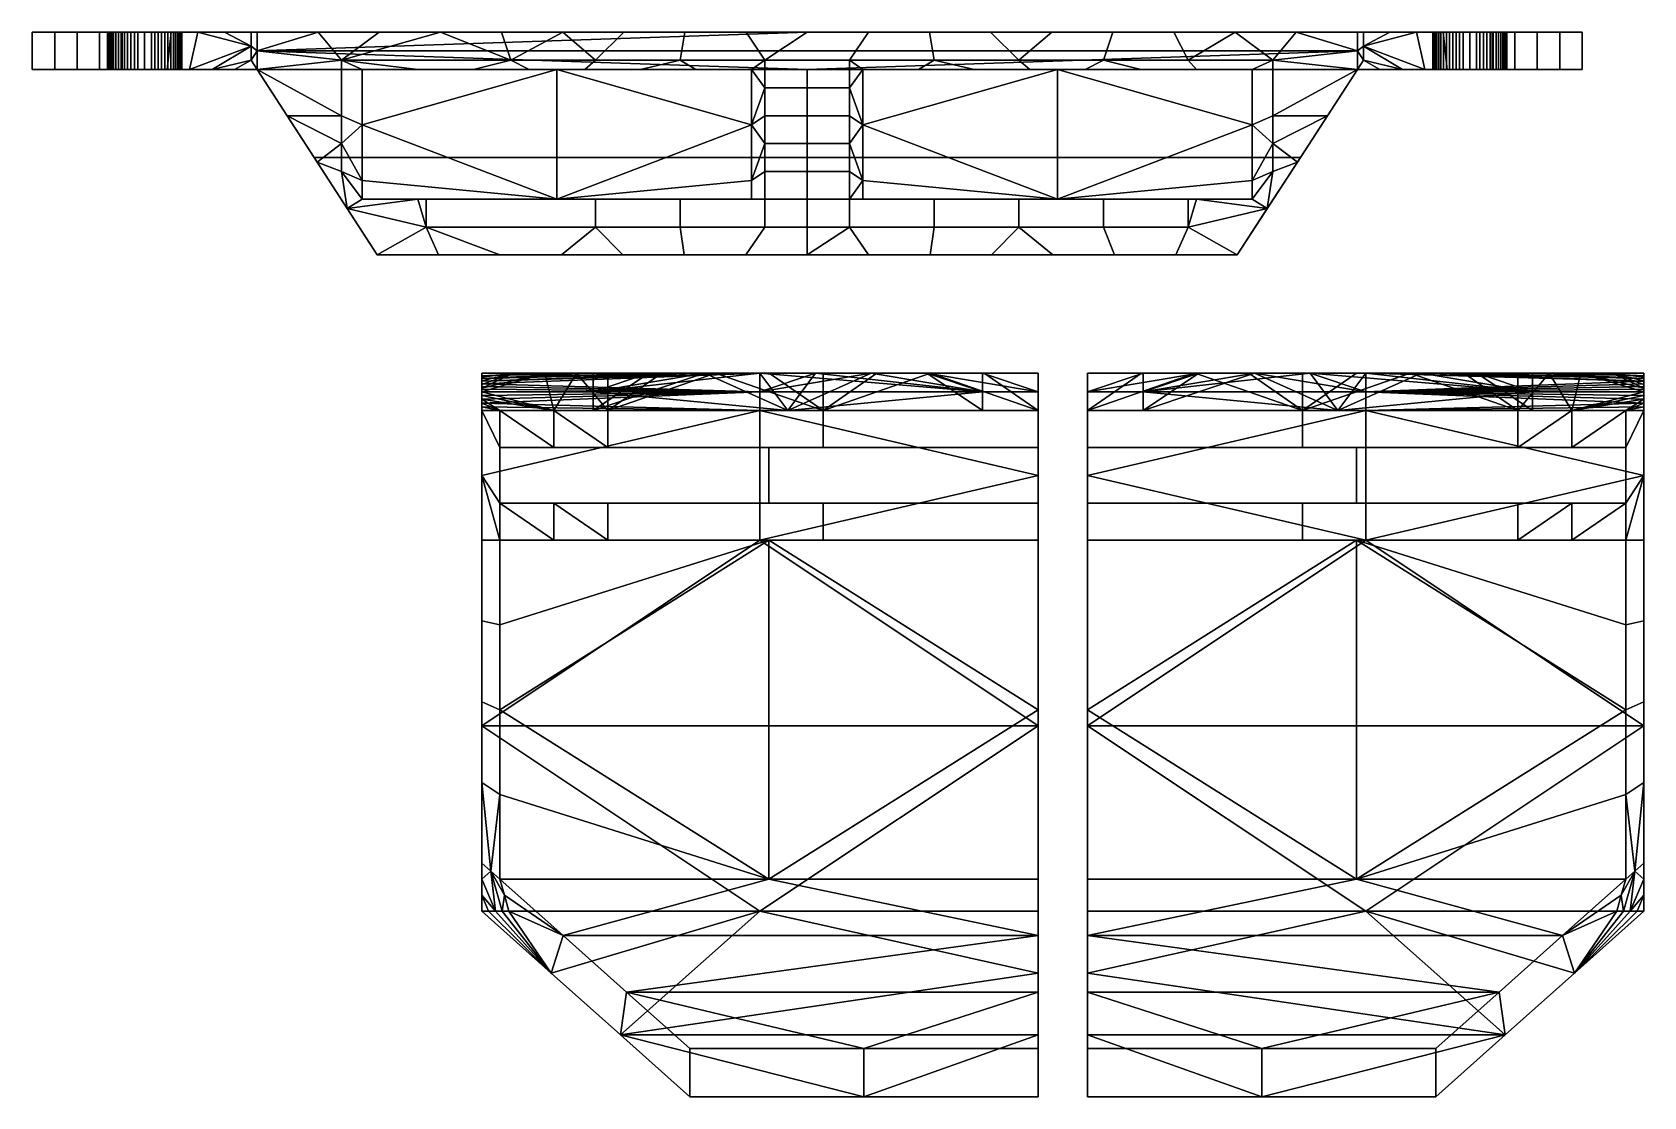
# Model space of a CAD drawing. Header units: millimetres. Extents: x -1238.1 to -1151.2, y -298.5 to -241.1.
import ezdxf

# ---------------------------------------------------------------- set-up
doc = ezdxf.new("R2010")
doc.units = ezdxf.units.MM
doc.header["$MEASUREMENT"] = 0
doc.layers.add('Print', color=40, linetype='Continuous', true_color=0xffbf00)

msp = doc.modelspace()

# ---------------------------------------------------------------- meshes
at = {"layer": 'Print'}
mesh = msp.add_polyface(dxfattribs=at)
corners = [(-1234.502, -243.078, 12.6), (-1234.502, -241.078, 12.6), (-1235.714, -241.078, 11.9), (-1235.714, -243.078, 11.9), (-1236.927, -241.078, 11.2), (-1236.927, -243.078, 11.2), (-1238.139, -241.078, 10.5), (-1238.139, -243.078, 10.5), (-1238.139, -241.078, 9.1), (-1238.139, -243.078, 9.1), (-1238.139, -243.078, 10.5), (-1238.139, -241.078, 10.5), (-1238.139, -241.078, 7.7), (-1238.139, -243.078, 7.7), (-1238.139, -241.078, 6.3), (-1238.139, -243.078, 6.3), (-1238.139, -241.078, 4.9), (-1238.139, -243.078, 4.9), (-1238.139, -241.078, 3.5), (-1238.139, -243.078, 3.5), (-1236.927, -241.078, 2.8), (-1236.927, -243.078, 2.8), (-1238.139, -243.078, 3.5), (-1238.139, -241.078, 3.5), (-1235.714, -241.078, 2.1), (-1235.714, -243.078, 2.1), (-1234.502, -241.078, 1.4), (-1234.502, -243.078, 1.4), (-1234.767, -241.078, 6), (-1234.767, -241.078, 4), (-1236.453, -241.078, 4), (-1236.453, -241.078, 6), (-1234.767, -241.078, 8), (-1236.453, -241.078, 8), (-1234.767, -241.078, 10), (-1236.453, -241.078, 10), (-1236.927, -241.078, 2.8), (-1238.139, -241.078, 3.5), (-1235.714, -241.078, 2.1), (-1238.139, -241.078, 4.9), (-1234.767, -241.078, 2), (-1234.502, -241.078, 1.4), (-1233.63, -241.078, 5.739), (-1238.139, -241.078, 6.3), (-1238.139, -241.078, 7.7), (-1234, -241.078, 6.45), (-1233.936, -241.078, 6.264), (-1233.853, -241.078, 6.081), (-1238.139, -241.078, 9.1), (-1234.044, -241.078, 7.364), (-1234.077, -241.078, 7), (-1233.63, -241.078, 8.261), (-1238.139, -241.078, 10.5), (-1236.927, -241.078, 11.2), (-1235.714, -241.078, 11.9), (-1234.767, -241.078, 12), (-1234.502, -241.078, 12.6), (-1233.751, -241.078, 8.094), (-1233.853, -241.078, 7.919), (-1234.675, -243.078, 6), (-1236.407, -243.078, 6), (-1236.407, -243.078, 4), (-1234.675, -243.078, 4), (-1234.675, -243.078, 8), (-1236.407, -243.078, 8), (-1234.675, -243.078, 10), (-1236.407, -243.078, 10), (-1238.139, -243.078, 3.5), (-1236.927, -243.078, 2.8), (-1235.714, -243.078, 2.1), (-1238.139, -243.078, 4.9), (-1234.502, -243.078, 1.4), (-1234.675, -243.078, 2), (-1233.63, -243.078, 5.739), (-1238.139, -243.078, 6.3), (-1238.139, -243.078, 7.7), (-1238.139, -243.078, 9.1), (-1234.077, -243.078, 7), (-1233.63, -243.078, 8.261), (-1238.139, -243.078, 10.5), (-1236.927, -243.078, 11.2), (-1235.714, -243.078, 11.9), (-1234.675, -243.078, 12), (-1234.502, -243.078, 12.6), (-1233.936, -243.078, 7.736), (-1233.853, -243.078, 7.919), (-1233.751, -243.078, 8.094)]
mesh.append_faces([[corners[k] for k in face] for face in [(0, 1, 2, 3), (4, 5, 3, 2), (6, 7, 5, 4), (8, 9, 10, 11), (12, 13, 9, 8), (13, 12, 14, 15), (16, 17, 15, 14), (18, 19, 17, 16), (20, 21, 22, 23), (20, 24, 25, 21), (24, 26, 27, 25), (28, 29, 30, 31), (32, 28, 31, 33), (34, 32, 33, 35), (30, 36, 37, 37), (38, 36, 30, 30), (39, 30, 37, 37), (38, 40, 41, 41), (30, 29, 38, 38), (40, 38, 29, 29), (42, 29, 28, 28), (43, 31, 39, 39), (31, 30, 39, 39), (31, 43, 44, 33), (45, 46, 28, 28), (46, 47, 28, 28), (48, 33, 44, 44), (32, 49, 50, 50), (28, 32, 50, 50), (51, 32, 34, 34), (52, 35, 48, 48), (35, 33, 48, 48), (35, 52, 53, 53), (53, 54, 35, 35), (55, 34, 54, 54), (35, 54, 34, 34), (54, 56, 55, 55), (57, 58, 32, 32), (59, 60, 61, 62), (63, 64, 60, 59), (65, 66, 64, 63), (61, 67, 68, 68), (69, 61, 68, 68), (70, 67, 61, 61), (69, 71, 72, 72), (61, 69, 62, 62), (72, 62, 69, 69), (73, 59, 62, 62), (74, 70, 60, 60), (60, 70, 61, 61), (60, 64, 75, 74), (76, 75, 64, 64), (59, 77, 63, 63), (78, 65, 63, 63), (79, 76, 66, 66), (66, 76, 64, 64), (66, 80, 79, 79), (80, 66, 81, 81), (82, 81, 65, 65), (66, 65, 81, 81), (81, 82, 83, 83), (84, 85, 63, 63), (85, 86, 63, 63)]])
mesh = msp.add_polyface(dxfattribs=at)
corners = [(-1234.502, -241.078, 12.6), (-1234.502, -243.078, 12.6), (-1233.289, -243.078, 13.3), (-1233.289, -241.078, 13.3), (-1233.289, -241.078, 0.7), (-1233.289, -243.078, 0.7), (-1234.502, -243.078, 1.4), (-1234.502, -241.078, 1.4), (-1233.338, -241.078, 5.447), (-1233.338, -243.078, 5.447), (-1233.171, -243.078, 5.326), (-1233.171, -241.078, 5.326), (-1233.63, -241.078, 5.739), (-1233.63, -243.078, 5.739), (-1233.491, -243.078, 5.586), (-1233.491, -241.078, 5.586), (-1233.751, -241.078, 5.906), (-1233.751, -243.078, 5.906), (-1233.936, -241.078, 6.264), (-1233.936, -243.078, 6.264), (-1233.853, -243.078, 6.081), (-1233.853, -241.078, 6.081), (-1234.044, -241.078, 6.636), (-1234.044, -243.078, 6.636), (-1234, -243.078, 6.45), (-1234, -241.078, 6.45), (-1234.077, -241.078, 7), (-1234.077, -243.078, 7), (-1234, -241.078, 7.55), (-1234, -243.078, 7.55), (-1234.044, -243.078, 7.364), (-1234.044, -241.078, 7.364), (-1233.936, -241.078, 7.736), (-1233.936, -243.078, 7.736), (-1233.751, -241.078, 8.094), (-1233.751, -243.078, 8.094), (-1233.853, -243.078, 7.919), (-1233.853, -241.078, 7.919), (-1233.491, -241.078, 8.414), (-1233.491, -243.078, 8.414), (-1233.63, -243.078, 8.261), (-1233.63, -241.078, 8.261), (-1233.171, -241.078, 8.674), (-1233.171, -243.078, 8.674), (-1233.338, -243.078, 8.553), (-1233.338, -241.078, 8.553), (-1233.082, -241.078, 4), (-1233.082, -241.078, 2), (-1234.767, -241.078, 2), (-1234.767, -241.078, 4), (-1233.082, -241.078, 12), (-1233.082, -241.078, 10), (-1234.767, -241.078, 10), (-1234.767, -241.078, 12), (-1234.767, -241.078, 6), (-1234.044, -241.078, 6.636), (-1234, -241.078, 6.45), (-1234.077, -241.078, 7), (-1234.502, -241.078, 1.4), (-1233.338, -241.078, 5.447), (-1233.491, -241.078, 5.586), (-1233.63, -241.078, 5.739), (-1233.751, -241.078, 5.906), (-1233.853, -241.078, 6.081), (-1233.171, -241.078, 5.326), (-1233.289, -241.078, 0.7), (-1234.767, -241.078, 8), (-1233.936, -241.078, 7.736), (-1234, -241.078, 7.55), (-1234.044, -241.078, 7.364), (-1234.502, -241.078, 12.6), (-1233.853, -241.078, 7.919), (-1233.63, -241.078, 8.261), (-1233.491, -241.078, 8.414), (-1233.751, -241.078, 8.094), (-1233.338, -241.078, 8.553), (-1233.171, -241.078, 8.674), (-1233.289, -241.078, 13.3), (-1232.943, -243.078, 4), (-1234.675, -243.078, 4), (-1234.675, -243.078, 2), (-1232.943, -243.078, 2), (-1232.943, -243.078, 12), (-1234.675, -243.078, 12), (-1234.675, -243.078, 10), (-1232.943, -243.078, 10), (-1234.675, -243.078, 6), (-1233.853, -243.078, 6.081), (-1233.936, -243.078, 6.264), (-1234, -243.078, 6.45), (-1234.044, -243.078, 6.636), (-1233.751, -243.078, 5.906), (-1234.077, -243.078, 7), (-1234.502, -243.078, 1.4), (-1233.338, -243.078, 5.447), (-1233.491, -243.078, 5.586), (-1233.63, -243.078, 5.739), (-1233.289, -243.078, 0.7), (-1234.675, -243.078, 8), (-1234.044, -243.078, 7.364), (-1234, -243.078, 7.55), (-1233.936, -243.078, 7.736), (-1234.502, -243.078, 12.6), (-1233.751, -243.078, 8.094), (-1233.63, -243.078, 8.261), (-1233.491, -243.078, 8.414), (-1233.338, -243.078, 8.553), (-1233.289, -243.078, 13.3)]
mesh.append_faces([[corners[k] for k in face] for face in [(0, 1, 2, 3), (4, 5, 6, 7), (8, 9, 10, 11), (12, 13, 14, 15), (16, 17, 13, 12), (18, 19, 20, 21), (22, 23, 24, 25), (25, 24, 19, 18), (21, 20, 17, 16), (15, 14, 9, 8), (26, 27, 23, 22), (28, 29, 30, 31), (32, 33, 29, 28), (34, 35, 36, 37), (38, 39, 40, 41), (41, 40, 35, 34), (37, 36, 33, 32), (42, 43, 44, 45), (45, 44, 39, 38), (31, 30, 27, 26), (46, 47, 48, 49), (50, 51, 52, 53), (54, 55, 56, 56), (54, 57, 55, 55), (58, 48, 47, 47), (59, 46, 49, 49), (60, 49, 61, 61), (62, 54, 63, 63), (61, 54, 62, 62), (46, 59, 64, 64), (60, 59, 49, 49), (65, 58, 47, 47), (66, 67, 68, 68), (66, 68, 69, 69), (53, 70, 50, 50), (67, 66, 71, 71), (72, 52, 73, 73), (72, 74, 66, 66), (52, 51, 75, 75), (51, 76, 75, 75), (73, 52, 75, 75), (77, 50, 70, 70), (78, 79, 80, 81), (82, 83, 84, 85), (86, 87, 88, 88), (86, 89, 90, 90), (86, 88, 89, 89), (87, 86, 91, 91), (86, 90, 92, 92), (93, 81, 80, 80), (94, 79, 78, 78), (94, 95, 79, 79), (96, 91, 86, 86), (95, 96, 79, 79), (97, 81, 93, 93), (98, 92, 99, 99), (98, 100, 101, 101), (98, 99, 100, 100), (83, 82, 102, 102), (98, 103, 104, 104), (105, 106, 84, 84), (104, 105, 84, 84), (84, 106, 85, 85), (107, 102, 82, 82)]])
mesh = msp.add_polyface(dxfattribs=at)
corners = [(-1233.289, -241.078, 13.3), (-1233.289, -243.078, 13.3), (-1232.077, -243.078, 14), (-1232.077, -241.078, 14), (-1232.077, -241.078), (-1232.077, -243.078), (-1233.289, -243.078, 0.7), (-1233.289, -241.078, 0.7), (-1231.713, -241.078, 5.033), (-1231.713, -243.078, 5.033), (-1231.527, -243.078, 5.077), (-1231.527, -241.078, 5.077), (-1232.441, -241.078, 5.033), (-1232.441, -243.078, 5.033), (-1232.077, -243.078, 5), (-1232.077, -241.078, 5), (-1232.627, -241.078, 5.077), (-1232.627, -243.078, 5.077), (-1232.995, -241.078, 5.223), (-1232.995, -243.078, 5.223), (-1232.813, -243.078, 5.14), (-1232.813, -241.078, 5.14), (-1233.171, -241.078, 5.326), (-1233.171, -243.078, 5.326), (-1232.995, -241.078, 8.777), (-1232.995, -243.078, 8.777), (-1233.171, -243.078, 8.674), (-1233.171, -241.078, 8.674), (-1232.627, -241.078, 8.923), (-1232.627, -243.078, 8.923), (-1232.813, -243.078, 8.86), (-1232.813, -241.078, 8.86), (-1232.077, -241.078, 9), (-1232.077, -243.078, 9), (-1232.441, -243.078, 8.967), (-1232.441, -241.078, 8.967), (-1231.527, -241.078, 8.923), (-1231.527, -243.078, 8.923), (-1231.713, -243.078, 8.967), (-1231.713, -241.078, 8.967), (-1231.396, -241.078, 4), (-1231.396, -241.078, 2), (-1233.082, -241.078, 2), (-1233.082, -241.078, 4), (-1231.396, -241.078, 12), (-1231.396, -241.078, 10), (-1233.082, -241.078, 10), (-1233.082, -241.078, 12), (-1232.077, -241.078), (-1233.289, -241.078, 0.7), (-1232.077, -241.078, 5), (-1232.441, -241.078, 5.033), (-1232.627, -241.078, 5.077), (-1232.813, -241.078, 5.14), (-1232.995, -241.078, 5.223), (-1233.171, -241.078, 5.326), (-1232.995, -241.078, 8.777), (-1233.171, -241.078, 8.674), (-1232.813, -241.078, 8.86), (-1232.077, -241.078, 14), (-1233.289, -241.078, 13.3), (-1232.627, -241.078, 8.923), (-1232.441, -241.078, 8.967), (-1232.077, -241.078, 9), (-1231.713, -241.078, 5.033), (-1231.527, -241.078, 5.077), (-1231.527, -241.078, 8.923), (-1231.713, -241.078, 8.967), (-1231.341, -241.078, 8.86), (-1231.211, -243.078, 4), (-1232.943, -243.078, 4), (-1232.943, -243.078, 2), (-1231.211, -243.078, 2), (-1231.211, -243.078, 12), (-1232.943, -243.078, 12), (-1232.943, -243.078, 10), (-1231.211, -243.078, 10), (-1232.077, -243.078), (-1233.289, -243.078, 0.7), (-1232.077, -243.078, 5), (-1232.441, -243.078, 5.033), (-1231.713, -243.078, 5.033), (-1230.865, -243.078), (-1232.627, -243.078, 5.077), (-1232.813, -243.078, 5.14), (-1232.995, -243.078, 5.223), (-1233.171, -243.078, 5.326), (-1233.338, -243.078, 5.447), (-1233.338, -243.078, 8.553), (-1233.171, -243.078, 8.674), (-1232.995, -243.078, 8.777), (-1232.813, -243.078, 8.86), (-1232.627, -243.078, 8.923), (-1232.077, -243.078, 14), (-1233.289, -243.078, 13.3), (-1232.441, -243.078, 8.967), (-1232.077, -243.078, 9), (-1230.865, -243.078, 14), (-1231.713, -243.078, 8.967), (-1231.527, -243.078, 5.077), (-1231.527, -243.078, 8.923)]
mesh.append_faces([[corners[k] for k in face] for face in [(0, 1, 2, 3), (4, 5, 6, 7), (8, 9, 10, 11), (12, 13, 14, 15), (16, 17, 13, 12), (18, 19, 20, 21), (22, 23, 19, 18), (21, 20, 17, 16), (15, 14, 9, 8), (24, 25, 26, 27), (28, 29, 30, 31), (32, 33, 34, 35), (35, 34, 29, 28), (31, 30, 25, 24), (36, 37, 38, 39), (39, 38, 33, 32), (40, 41, 42, 43), (44, 45, 46, 47), (48, 49, 42, 42), (40, 43, 50, 50), (43, 51, 50, 50), (48, 42, 41, 41), (51, 43, 52, 52), (53, 52, 43, 43), (43, 54, 53, 53), (43, 55, 54, 54), (46, 56, 57, 57), (56, 46, 58, 58), (59, 47, 60, 60), (61, 58, 46, 46), (62, 46, 63, 63), (47, 59, 44, 44), (46, 45, 63, 63), (61, 46, 62, 62), (40, 64, 65, 65), (40, 50, 64, 64), (45, 66, 67, 67), (45, 68, 66, 66), (67, 63, 45, 45), (69, 70, 71, 72), (73, 74, 75, 76), (77, 71, 78, 78), (70, 69, 79, 79), (70, 79, 80, 80), (81, 79, 69, 69), (72, 71, 77, 82), (83, 70, 80, 80), (70, 83, 84, 84), (70, 85, 86, 86), (70, 84, 85, 85), (86, 87, 70, 70), (75, 88, 89, 89), (75, 90, 91, 91), (75, 89, 90, 90), (91, 92, 75, 75), (93, 94, 74, 74), (95, 75, 92, 92), (96, 76, 75, 75), (74, 73, 97, 93), (96, 98, 76, 76), (95, 96, 75, 75), (69, 99, 81, 81), (100, 76, 98, 98)]])
mesh = msp.add_polyface(dxfattribs=at)
corners = [(-1232.077, -241.078), (-1230.642, -241.078), (-1230.865, -243.078), (-1232.077, -243.078), (-1230.642, -241.078, 14), (-1232.077, -241.078, 14), (-1232.077, -243.078, 14), (-1230.865, -243.078, 14), (-1230.154, -241.078, 6.45), (-1230.154, -243.078, 6.45), (-1230.11, -243.078, 6.636), (-1230.11, -241.078, 6.636), (-1230.301, -241.078, 6.081), (-1230.301, -243.078, 6.081), (-1230.218, -243.078, 6.264), (-1230.218, -241.078, 6.264), (-1230.524, -241.078, 5.739), (-1230.524, -243.078, 5.739), (-1230.403, -243.078, 5.906), (-1230.403, -241.078, 5.906), (-1230.816, -241.078, 5.447), (-1230.816, -243.078, 5.447), (-1230.663, -243.078, 5.586), (-1230.663, -241.078, 5.586), (-1230.983, -241.078, 5.326), (-1230.983, -243.078, 5.326), (-1231.341, -241.078, 5.14), (-1231.341, -243.078, 5.14), (-1231.159, -243.078, 5.223), (-1231.159, -241.078, 5.223), (-1231.527, -241.078, 5.077), (-1231.527, -243.078, 5.077), (-1231.341, -241.078, 8.86), (-1231.341, -243.078, 8.86), (-1231.527, -243.078, 8.923), (-1231.527, -241.078, 8.923), (-1230.983, -241.078, 8.674), (-1230.983, -243.078, 8.674), (-1231.159, -243.078, 8.777), (-1231.159, -241.078, 8.777), (-1230.663, -241.078, 8.414), (-1230.663, -243.078, 8.414), (-1230.816, -243.078, 8.553), (-1230.816, -241.078, 8.553), (-1230.403, -241.078, 8.094), (-1230.403, -243.078, 8.094), (-1230.524, -243.078, 8.261), (-1230.524, -241.078, 8.261), (-1230.301, -241.078, 7.919), (-1230.301, -243.078, 7.919), (-1230.154, -241.078, 7.55), (-1230.154, -243.078, 7.55), (-1230.218, -243.078, 7.736), (-1230.218, -241.078, 7.736), (-1229.71, -241.078, 4), (-1229.71, -241.078, 2), (-1231.396, -241.078, 2), (-1231.396, -241.078, 4), (-1229.71, -241.078, 12), (-1229.71, -241.078, 10), (-1231.396, -241.078, 10), (-1231.396, -241.078, 12), (-1230.983, -241.078, 5.326), (-1231.159, -241.078, 5.223), (-1231.341, -241.078, 5.14), (-1231.527, -241.078, 5.077), (-1230.642, -241.078), (-1232.077, -241.078), (-1230.816, -241.078, 5.447), (-1230.663, -241.078, 5.586), (-1230.524, -241.078, 5.739), (-1229.71, -241.078, 6), (-1230.403, -241.078, 5.906), (-1229.208, -241.078), (-1230.663, -241.078, 8.414), (-1230.816, -241.078, 8.553), (-1230.983, -241.078, 8.674), (-1229.71, -241.078, 8), (-1230.301, -241.078, 7.919), (-1230.403, -241.078, 8.094), (-1230.524, -241.078, 8.261), (-1231.341, -241.078, 8.86), (-1231.159, -241.078, 8.777), (-1230.642, -241.078, 14), (-1229.208, -241.078, 14), (-1232.077, -241.078, 14), (-1229.479, -243.078, 4), (-1231.211, -243.078, 4), (-1231.211, -243.078, 2), (-1229.479, -243.078, 2), (-1229.479, -243.078, 12), (-1231.211, -243.078, 12), (-1231.211, -243.078, 10), (-1229.479, -243.078, 10), (-1231.341, -243.078, 5.14), (-1231.527, -243.078, 5.077), (-1230.983, -243.078, 5.326), (-1230.816, -243.078, 5.447), (-1231.159, -243.078, 5.223), (-1230.663, -243.078, 5.586), (-1230.524, -243.078, 5.739), (-1229.479, -243.078, 6), (-1230.403, -243.078, 5.906), (-1230.301, -243.078, 6.081), (-1230.865, -243.078), (-1229.652, -243.078), (-1230.524, -243.078, 8.261), (-1230.663, -243.078, 8.414), (-1230.816, -243.078, 8.553), (-1231.527, -243.078, 8.923), (-1231.341, -243.078, 8.86), (-1231.159, -243.078, 8.777), (-1230.983, -243.078, 8.674), (-1229.652, -243.078, 14), (-1230.865, -243.078, 14)]
mesh.append_faces([[corners[k] for k in face] for face in [(0, 1, 2, 3), (4, 5, 6, 7), (8, 9, 10, 11), (12, 13, 14, 15), (16, 17, 18, 19), (19, 18, 13, 12), (15, 14, 9, 8), (20, 21, 22, 23), (24, 25, 21, 20), (26, 27, 28, 29), (30, 31, 27, 26), (29, 28, 25, 24), (23, 22, 17, 16), (32, 33, 34, 35), (36, 37, 38, 39), (40, 41, 42, 43), (43, 42, 37, 36), (39, 38, 33, 32), (44, 45, 46, 47), (48, 49, 45, 44), (50, 51, 52, 53), (53, 52, 49, 48), (47, 46, 41, 40), (54, 55, 56, 57), (58, 59, 60, 61), (62, 57, 63, 63), (62, 54, 57, 57), (57, 64, 63, 63), (65, 64, 57, 57), (66, 67, 56, 56), (62, 68, 54, 54), (69, 70, 54, 54), (54, 68, 69, 69), (71, 70, 72, 72), (55, 73, 66, 56), (74, 75, 59, 59), (75, 76, 59, 59), (77, 78, 79, 79), (59, 80, 74, 74), (76, 60, 59, 59), (81, 60, 82, 82), (60, 76, 82, 82), (61, 83, 84, 58), (85, 83, 61, 61), (86, 87, 88, 89), (90, 91, 92, 93), (87, 94, 95, 95), (96, 87, 97, 97), (97, 87, 86, 86), (87, 96, 98, 98), (94, 87, 98, 98), (97, 86, 99, 99), (100, 101, 102, 102), (86, 100, 99, 99), (101, 103, 102, 102), (89, 88, 104, 105), (106, 93, 107, 107), (107, 93, 108, 108), (92, 109, 110, 110), (108, 93, 92, 92), (92, 110, 111, 111), (111, 112, 92, 92), (92, 112, 108, 108), (91, 90, 113, 114)]])
mesh = msp.add_polyface(dxfattribs=at)
corners = [(-1230.642, -241.078), (-1229.208, -241.078), (-1229.652, -243.078), (-1230.865, -243.078), (-1226.339, -241.828), (-1228.44, -243.078), (-1226.339, -242.578), (-1227.227, -243.078), (-1227.773, -241.078), (-1226.339, -242.578, 14), (-1228.44, -243.078, 14), (-1227.227, -243.078, 14), (-1229.208, -241.078, 14), (-1226.339, -241.828, 14), (-1227.773, -241.078, 14), (-1230.642, -241.078, 14), (-1230.865, -243.078, 14), (-1229.652, -243.078, 14), (-1230.11, -241.078, 6.636), (-1230.11, -243.078, 6.636), (-1230.077, -243.078, 7), (-1230.077, -241.078, 7), (-1230.077, -241.078, 7), (-1230.077, -243.078, 7), (-1230.11, -243.078, 7.364), (-1230.11, -241.078, 7.364), (-1230.154, -243.078, 7.55), (-1230.154, -241.078, 7.55), (-1228.024, -241.078, 4), (-1228.024, -241.078, 2), (-1229.71, -241.078, 2), (-1229.71, -241.078, 4), (-1228.024, -241.078, 6), (-1229.71, -241.078, 6), (-1228.024, -241.078, 10), (-1228.024, -241.078, 8), (-1229.71, -241.078, 8), (-1229.71, -241.078, 10), (-1228.024, -241.078, 12), (-1229.71, -241.078, 12), (-1230.403, -241.078, 5.906), (-1230.301, -241.078, 6.081), (-1230.218, -241.078, 6.264), (-1230.154, -241.078, 6.45), (-1227.773, -241.078), (-1229.208, -241.078), (-1226.339, -241.078, 2), (-1226.339, -241.078, 3.5), (-1230.11, -241.078, 6.636), (-1230.077, -241.078, 7), (-1230.524, -241.078, 5.739), (-1226.339, -241.078, 5), (-1226.339, -241.078, 8), (-1226.339, -241.078, 6.5), (-1230.218, -241.078, 7.736), (-1230.301, -241.078, 7.919), (-1230.403, -241.078, 8.094), (-1230.524, -241.078, 8.261), (-1230.154, -241.078, 7.55), (-1230.11, -241.078, 7.364), (-1226.339, -241.078, 9.5), (-1227.773, -241.078, 14), (-1229.208, -241.078, 14), (-1226.339, -241.078, 12.5), (-1226.339, -241.078, 11), (-1227.747, -243.078, 4), (-1229.479, -243.078, 4), (-1229.479, -243.078, 2), (-1227.747, -243.078, 2), (-1227.747, -243.078, 6), (-1229.479, -243.078, 6), (-1227.747, -243.078, 8), (-1229.479, -243.078, 8), (-1227.747, -243.078, 10), (-1229.479, -243.078, 10), (-1227.747, -243.078, 12), (-1229.479, -243.078, 12), (-1230.301, -243.078, 6.081), (-1230.218, -243.078, 6.264), (-1230.154, -243.078, 6.45), (-1230.11, -243.078, 6.636), (-1229.652, -243.078), (-1228.44, -243.078), (-1227.227, -243.078), (-1226.015, -243.078, 1), (-1230.524, -243.078, 5.739), (-1230.077, -243.078, 7), (-1230.154, -243.078, 7.55), (-1230.218, -243.078, 7.736), (-1230.403, -243.078, 8.094), (-1230.301, -243.078, 7.919), (-1230.524, -243.078, 8.261), (-1230.11, -243.078, 7.364), (-1228.44, -243.078, 14), (-1229.652, -243.078, 14), (-1227.227, -243.078, 14)]
mesh.append_faces([[corners[k] for k in face] for face in [(0, 1, 2, 3), (2, 1, 4, 4), (2, 4, 5, 5), (6, 7, 5, 5), (8, 4, 1, 1), (9, 10, 11, 11), (12, 13, 14, 14), (12, 15, 16, 17), (17, 10, 13, 13), (12, 17, 13, 13), (18, 19, 20, 21), (22, 23, 24, 25), (25, 24, 26, 27), (28, 29, 30, 31), (32, 28, 31, 33), (34, 35, 36, 37), (38, 34, 37, 39), (40, 41, 33, 33), (42, 43, 33, 33), (33, 41, 42, 42), (29, 44, 45, 30), (46, 29, 28, 47), (48, 49, 33, 33), (33, 43, 48, 48), (33, 31, 50, 50), (32, 51, 47, 28), (32, 33, 36, 35), (35, 52, 53, 32), (54, 55, 36, 36), (56, 57, 36, 36), (36, 58, 54, 54), (36, 49, 59, 59), (36, 33, 49, 49), (57, 37, 36, 36), (52, 35, 34, 60), (61, 38, 39, 62), (38, 63, 64, 34), (64, 60, 34, 34), (36, 59, 58, 58), (65, 66, 67, 68), (69, 70, 66, 65), (71, 72, 70, 69), (73, 74, 72, 71), (75, 76, 74, 73), (77, 70, 78, 78), (79, 70, 80, 80), (70, 79, 78, 78), (67, 81, 82, 82), (68, 67, 82, 82), (83, 84, 68, 68), (82, 83, 68, 68), (66, 70, 85, 85), (80, 70, 86, 86), (87, 72, 88, 88), (89, 90, 72, 72), (72, 90, 88, 88), (91, 89, 72, 72), (72, 87, 92, 92), (91, 72, 74, 74), (72, 86, 70, 70), (76, 75, 93, 94), (93, 75, 95, 95), (92, 86, 72, 72)]])
mesh = msp.add_polyface(dxfattribs=at)
corners = [(-1226.339, -241.828), (-1227.773, -241.078), (-1226.339, -241.078), (-1227.227, -243.078), (-1226.339, -242.578), (-1226.015, -243.078), (-1228.44, -243.078), (-1226.339, -241.828, 14), (-1226.339, -241.078, 14), (-1227.773, -241.078, 14), (-1228.44, -243.078, 14), (-1226.339, -242.578, 14), (-1227.227, -243.078, 14), (-1226.015, -243.078, 14), (-1226.339, -241.078, 1), (-1226.339, -241.078), (-1227.773, -241.078), (-1228.024, -241.078, 2), (-1226.339, -241.078, 2), (-1226.339, -241.078, 5), (-1228.024, -241.078, 6), (-1226.339, -241.078, 6.5), (-1228.024, -241.078, 12), (-1227.773, -241.078, 14), (-1226.339, -241.078, 12.5), (-1226.339, -241.078, 14), (-1226.015, -243.078, 1), (-1227.227, -243.078), (-1226.015, -243.078), (-1226.015, -243.078, 2), (-1227.747, -243.078, 2), (-1227.747, -243.078, 6), (-1227.747, -243.078, 4), (-1226.015, -243.078, 4.7), (-1226.015, -243.078, 6.05), (-1226.015, -243.078, 3.35), (-1226.015, -243.078, 7.4), (-1227.747, -243.078, 8), (-1227.747, -243.078, 10), (-1226.015, -243.078, 8.75), (-1226.015, -243.078, 10.062), (-1226.015, -243.078, 11.375), (-1227.747, -243.078, 12), (-1226.015, -243.078, 12.688), (-1227.227, -243.078, 14), (-1226.015, -243.078, 14), (-1226.339, -241.828), (-1226.339, -241.078), (-1226.015, -241.078), (-1226.015, -242.078), (-1226.339, -242.578), (-1226.015, -243.078), (-1226.015, -242.078, 14), (-1226.015, -241.078, 14), (-1226.339, -241.078, 14), (-1226.339, -241.828, 14), (-1226.015, -243.078, 14), (-1226.339, -242.578, 14), (-1226.015, -241.078, 2), (-1226.339, -241.078, 2), (-1226.339, -241.078, 3.5), (-1226.339, -241.078, 5), (-1226.015, -241.078, 8), (-1226.339, -241.078, 6.5), (-1226.339, -241.078, 8), (-1226.339, -241.078, 9.5), (-1226.339, -241.078, 11), (-1226.339, -241.078, 12.5), (-1226.015, -241.078, 14), (-1226.339, -241.078, 14), (-1226.339, -241.078, 1), (-1226.015, -241.078, 1), (-1226.015, -241.078), (-1226.339, -241.078), (-1226.339, -241.078, 2), (-1226.015, -241.078, 2), (-1221.157, -250.578), (-1222.776, -248.078, 2), (-1222.776, -248.078), (-1226.015, -243.078, 1), (-1226.015, -243.078, 2), (-1226.015, -243.078), (-1224.396, -245.578), (-1222.776, -248.078, 2), (-1226.015, -243.078, 3.35), (-1226.015, -243.078, 2), (-1222.938, -247.828, 4), (-1226.015, -243.078, 6.05), (-1226.015, -243.078, 4.7), (-1226.015, -243.078, 7.4), (-1226.015, -243.078, 8.75), (-1219.538, -253.078, 4), (-1222.718, -241.078), (-1226.015, -241.078), (-1226.015, -241.078, 1), (-1219.42, -241.078), (-1226.015, -242.078), (-1226.015, -241.078), (-1222.718, -241.078), (-1221.449, -242.578), (-1219.42, -241.078), (-1226.015, -243.078), (-1221.449, -245.578), (-1224.396, -245.578), (-1221.449, -247.078), (-1221.449, -248.578), (-1222.776, -248.078), (-1221.157, -250.578)]
mesh.append_faces([[corners[k] for k in face] for face in [(0, 1, 2, 2), (3, 4, 5, 5), (4, 6, 0, 0), (7, 8, 9, 9), (7, 10, 11, 11), (12, 13, 11, 11), (14, 15, 16, 16), (14, 17, 18, 18), (16, 17, 14, 14), (19, 20, 21, 21), (22, 23, 24, 24), (24, 23, 25, 25), (26, 27, 28, 28), (29, 30, 26, 26), (31, 32, 33, 34), (32, 30, 29, 35), (32, 35, 33, 33), (34, 36, 37, 31), (38, 37, 39, 40), (36, 39, 37, 37), (40, 41, 42, 38), (42, 43, 44, 44), (43, 45, 44, 44), (41, 43, 42, 42), (46, 47, 48, 49), (49, 50, 46, 46), (50, 49, 51, 51), (52, 53, 54, 55), (56, 52, 55, 57), (58, 59, 60, 60), (58, 60, 61, 61), (62, 63, 64, 64), (62, 64, 65, 65), (63, 62, 61, 61), (66, 62, 65, 65), (58, 61, 62, 62), (62, 66, 67, 68), (69, 68, 67, 67), (70, 71, 72, 73), (74, 75, 71, 70), (76, 77, 78, 78), (79, 77, 80, 80), (81, 82, 79, 79), (79, 82, 78, 78), (77, 79, 78, 78), (83, 84, 85, 85), (86, 87, 88, 88), (86, 89, 87, 87), (88, 84, 86, 86), (86, 90, 89, 89), (83, 91, 86, 86), (83, 86, 84, 84), (92, 93, 94, 94), (92, 94, 95, 95), (96, 97, 98, 98), (99, 96, 98, 98), (98, 100, 99, 99), (101, 96, 99, 99), (99, 102, 101, 101), (103, 101, 102, 102), (103, 102, 104, 104), (105, 106, 104, 104), (103, 104, 106, 106), (105, 107, 106, 106)]])
mesh = msp.add_polyface(dxfattribs=at)
corners = [(-1219.538, -253.078, 2), (-1216.224, -253.078), (-1212.91, -253.078), (-1219.538, -253.078), (-1209.596, -253.078), (-1214.339, -243.078), (-1211.339, -243.078), (-1209.839, -243.078, 2), (-1220.339, -243.078, 2), (-1217.339, -243.078), (-1220.339, -243.078), (-1220.339, -243.078), (-1220.339, -243.078, 2), (-1220.339, -246.078, 2), (-1220.339, -246.078), (-1220.339, -249.078, 1), (-1220.339, -249.078), (-1220.339, -249.078, 2), (-1220.339, -250.078, 2), (-1220.339, -250.078, 1), (-1220.339, -249.078, 1), (-1220.339, -249.078, 2), (-1220.339, -249.078), (-1220.339, -250.078), (-1220.339, -250.078, 1), (-1217.339, -250.078), (-1220.339, -250.078), (-1214.339, -250.078), (-1209.839, -250.078, 2), (-1220.339, -250.078, 2), (-1211.339, -250.078), (-1208.339, -250.078), (-1222.938, -247.828, 4), (-1196.339, -247.828, 4), (-1196.339, -243.078, 8.75), (-1226.015, -243.078, 8.75), (-1226.015, -243.078, 8.75), (-1196.339, -243.078, 8.75), (-1226.015, -243.078, 10.062), (-1226.015, -243.078, 11.375), (-1196.339, -243.078, 14), (-1226.015, -243.078, 12.688), (-1226.015, -243.078, 14), (-1220.339, -243.078, 2), (-1209.839, -243.078, 2), (-1220.339, -246.078, 2), (-1209.839, -250.078, 2), (-1220.339, -250.078, 2), (-1220.339, -249.078, 2), (-1221.157, -250.578), (-1219.538, -253.078), (-1219.538, -253.078, 2), (-1222.776, -248.078, 2), (-1219.538, -253.078, 4), (-1222.776, -248.078, 2), (-1219.538, -253.078, 2), (-1196.339, -241.078, 2), (-1226.015, -241.078, 1), (-1226.015, -241.078, 2), (-1216.123, -241.078), (-1219.42, -241.078), (-1212.826, -241.078), (-1209.528, -241.078), (-1202.933, -241.078), (-1206.231, -241.078), (-1221.449, -242.578), (-1219.42, -241.078), (-1216.123, -241.078), (-1212.826, -241.078), (-1212.318, -242.578), (-1221.449, -245.578), (-1220.339, -243.078), (-1220.339, -246.078), (-1221.449, -247.078), (-1214.339, -243.078), (-1217.339, -243.078), (-1211.339, -243.078), (-1209.528, -241.078), (-1207.752, -242.578), (-1220.339, -249.078), (-1221.449, -248.578), (-1220.339, -250.078), (-1221.157, -250.578), (-1217.339, -250.078), (-1216.884, -250.078), (-1214.339, -250.078), (-1216.884, -251.578), (-1216.224, -253.078), (-1219.538, -253.078), (-1211.339, -250.078), (-1212.91, -253.078), (-1207.752, -251.578), (-1209.596, -253.078), (-1207.752, -250.078), (-1196.339, -241.078, 14), (-1226.015, -241.078, 8), (-1226.015, -241.078, 14), (-1196.339, -241.078, 2), (-1226.015, -241.078, 2), (-1196.339, -243.078, 14), (-1226.015, -242.078, 14), (-1226.015, -243.078, 14), (-1196.339, -241.078, 14), (-1226.015, -241.078, 14)]
mesh.append_faces([[corners[k] for k in face] for face in [(0, 1, 2, 2), (0, 3, 1, 1), (2, 4, 0, 0), (5, 6, 7, 7), (7, 8, 9, 5), (8, 10, 9, 9), (11, 12, 13, 14), (13, 15, 14, 14), (15, 16, 14, 14), (17, 15, 13, 13), (18, 19, 20, 21), (22, 20, 19, 23), (24, 25, 26, 26), (24, 27, 25, 25), (28, 24, 29, 29), (27, 24, 30, 30), (30, 24, 31, 31), (32, 33, 34, 35), (36, 37, 38, 38), (37, 39, 38, 38), (40, 41, 39, 39), (40, 42, 41, 41), (43, 44, 45, 45), (44, 46, 45, 45), (47, 48, 46, 46), (46, 48, 45, 45), (49, 50, 51, 51), (52, 49, 51, 51), (53, 54, 55, 55), (56, 57, 58, 58), (57, 59, 60, 60), (57, 61, 59, 59), (57, 62, 61, 61), (57, 63, 64, 64), (64, 62, 57, 57), (65, 66, 67, 67), (68, 69, 67, 67), (69, 65, 67, 67), (70, 65, 71, 72), (73, 70, 72, 72), (65, 69, 74, 75), (65, 75, 71, 71), (76, 74, 69, 69), (69, 68, 77, 77), (77, 78, 69, 69), (73, 79, 80, 80), (73, 72, 79, 79), (79, 81, 80, 80), (82, 81, 83, 83), (84, 83, 85, 85), (81, 82, 80, 80), (82, 83, 86, 86), (84, 86, 83, 83), (87, 88, 86, 86), (82, 86, 88, 88), (85, 89, 84, 84), (87, 86, 90, 90), (86, 91, 92, 90), (93, 84, 89, 89), (86, 84, 93, 91), (94, 95, 96, 96), (97, 98, 95, 95), (99, 100, 101, 101), (102, 103, 100, 100)]])
mesh = msp.add_polyface(dxfattribs=at)
corners = [(-1199.653, -253.078), (-1196.339, -253.078), (-1196.339, -253.078, 2), (-1202.967, -253.078), (-1206.281, -253.078), (-1219.538, -253.078, 2), (-1209.596, -253.078), (-1199.339, -246.078, 2), (-1199.339, -249.078, 1), (-1199.339, -249.078, 2), (-1199.339, -246.078), (-1199.339, -249.078), (-1199.339, -243.078, 2), (-1199.339, -243.078), (-1202.339, -243.078), (-1199.339, -243.078), (-1199.339, -243.078, 2), (-1205.339, -243.078), (-1209.839, -243.078, 2), (-1208.339, -243.078), (-1211.339, -243.078), (-1199.339, -250.078), (-1199.339, -250.078, 1), (-1199.339, -249.078, 1), (-1199.339, -249.078), (-1199.339, -249.078, 2), (-1199.339, -250.078, 2), (-1199.339, -250.078, 1), (-1205.339, -250.078), (-1208.339, -250.078), (-1202.339, -250.078), (-1220.339, -250.078, 1), (-1209.839, -250.078, 2), (-1199.339, -250.078), (-1199.339, -250.078, 2), (-1219.538, -253.078, 2), (-1196.339, -253.078, 2), (-1196.339, -253.078, 4), (-1219.538, -253.078, 4), (-1219.538, -253.078, 4), (-1196.339, -253.078, 4), (-1196.339, -247.828, 4), (-1222.938, -247.828, 4), (-1166.662, -243.078, 11.375), (-1196.339, -243.078, 14), (-1226.015, -243.078, 11.375), (-1209.839, -243.078, 2), (-1199.339, -243.078, 2), (-1199.339, -246.078, 2), (-1209.839, -250.078, 2), (-1199.339, -249.078, 2), (-1199.339, -250.078, 2), (-1226.015, -241.078, 1), (-1196.339, -241.078), (-1199.636, -241.078), (-1202.933, -241.078), (-1166.662, -241.078, 1), (-1196.339, -241.078, 2), (-1194.056, -245.578), (-1198.621, -245.578), (-1198.621, -244.078), (-1194.056, -244.078), (-1194.056, -248.578), (-1198.621, -248.578), (-1198.621, -247.078), (-1194.056, -247.078), (-1207.752, -242.578), (-1209.528, -241.078), (-1206.231, -241.078), (-1203.187, -242.578), (-1205.339, -243.078), (-1208.339, -243.078), (-1202.933, -241.078), (-1212.318, -242.578), (-1211.339, -243.078), (-1198.621, -242.578), (-1199.636, -241.078), (-1196.339, -241.078), (-1199.339, -243.078), (-1202.339, -243.078), (-1199.339, -246.078), (-1207.752, -250.078), (-1211.339, -250.078), (-1208.339, -250.078), (-1203.187, -250.078), (-1205.339, -250.078), (-1202.339, -250.078), (-1203.187, -251.578), (-1207.752, -251.578), (-1199.339, -250.078), (-1198.621, -250.078), (-1199.339, -249.078), (-1202.967, -253.078), (-1206.281, -253.078), (-1199.653, -253.078), (-1198.621, -251.578), (-1209.596, -253.078), (-1194.056, -251.578), (-1196.339, -253.078), (-1194.056, -250.078), (-1194.056, -242.578), (-1166.662, -241.078, 8), (-1196.339, -241.078, 2), (-1226.015, -241.078, 8)]
mesh.append_faces([[corners[k] for k in face] for face in [(0, 1, 2, 2), (3, 2, 4, 4), (2, 3, 0, 0), (2, 5, 6, 4), (7, 8, 9, 9), (10, 11, 8, 8), (12, 13, 10, 7), (8, 7, 10, 10), (14, 15, 16, 16), (16, 17, 14, 14), (17, 18, 19, 19), (18, 17, 16, 16), (19, 18, 20, 20), (21, 22, 23, 24), (25, 23, 22, 26), (27, 28, 29, 29), (27, 30, 28, 28), (31, 32, 27, 27), (33, 30, 27, 27), (32, 34, 27, 27), (29, 31, 27, 27), (35, 36, 37, 38), (39, 40, 41, 42), (43, 44, 45, 45), (46, 47, 48, 48), (49, 46, 48, 48), (49, 50, 51, 51), (50, 49, 48, 48), (52, 53, 54, 54), (52, 54, 55, 55), (56, 52, 57, 57), (56, 53, 52, 52), (58, 59, 60, 61), (62, 63, 64, 65), (66, 67, 68, 68), (66, 69, 70, 71), (69, 66, 68, 72), (73, 66, 71, 74), (75, 69, 72, 76), (76, 77, 75, 75), (69, 75, 78, 79), (69, 79, 70, 70), (59, 80, 60, 60), (75, 60, 78, 78), (64, 80, 59, 59), (60, 80, 78, 78), (81, 82, 83, 83), (84, 85, 86, 86), (84, 87, 88, 81), (84, 81, 83, 85), (86, 89, 90, 84), (89, 91, 63, 90), (63, 91, 64, 64), (88, 87, 92, 93), (94, 92, 87, 95), (96, 88, 93, 93), (95, 97, 98, 94), (95, 90, 99, 97), (87, 84, 90, 95), (91, 80, 64, 64), (60, 75, 100, 61), (64, 59, 58, 65), (90, 63, 62, 99), (101, 102, 103, 103)]])
mesh = msp.add_polyface(dxfattribs=at)
corners = [(-1173.139, -253.078, 2), (-1196.339, -253.078, 2), (-1186.396, -253.078), (-1183.082, -253.078), (-1189.71, -253.078), (-1193.024, -253.078), (-1196.339, -253.078), (-1178.339, -243.078), (-1182.839, -243.078, 2), (-1181.339, -243.078), (-1187.339, -243.078), (-1184.339, -243.078), (-1193.339, -243.078, 2), (-1190.339, -243.078), (-1193.339, -243.078), (-1193.339, -243.078), (-1193.339, -243.078, 2), (-1193.339, -246.078, 2), (-1193.339, -246.078), (-1193.339, -249.078, 1), (-1193.339, -249.078), (-1193.339, -249.078, 2), (-1193.339, -250.078, 2), (-1193.339, -250.078, 1), (-1193.339, -249.078, 1), (-1193.339, -249.078, 2), (-1193.339, -249.078), (-1193.339, -250.078), (-1193.339, -250.078, 1), (-1190.339, -250.078), (-1193.339, -250.078), (-1187.339, -250.078), (-1182.839, -250.078, 2), (-1193.339, -250.078, 2), (-1184.339, -250.078), (-1181.339, -250.078), (-1196.339, -253.078, 2), (-1173.139, -253.078, 2), (-1173.139, -253.078, 4), (-1196.339, -253.078, 4), (-1196.339, -253.078, 4), (-1173.139, -253.078, 4), (-1169.739, -247.828, 4), (-1196.339, -247.828, 4), (-1196.339, -247.828, 4), (-1169.739, -247.828, 4), (-1166.662, -243.078, 8.75), (-1196.339, -243.078, 8.75), (-1226.015, -243.078, 11.375), (-1196.339, -243.078, 8.75), (-1166.662, -243.078, 11.375), (-1193.339, -243.078, 2), (-1182.839, -243.078, 2), (-1193.339, -246.078, 2), (-1182.839, -250.078, 2), (-1193.339, -250.078, 2), (-1193.339, -249.078, 2), (-1166.662, -241.078, 1), (-1193.041, -241.078), (-1196.339, -241.078), (-1189.744, -241.078), (-1194.056, -244.078), (-1194.056, -242.578), (-1193.339, -243.078), (-1194.056, -245.578), (-1193.339, -246.078), (-1194.056, -247.078), (-1193.339, -249.078), (-1194.056, -250.078), (-1194.056, -248.578), (-1198.621, -242.578), (-1196.339, -241.078), (-1193.041, -241.078), (-1189.49, -242.578), (-1189.744, -241.078), (-1190.339, -243.078), (-1184.925, -242.578), (-1186.447, -241.078), (-1183.149, -241.078), (-1180.359, -242.578), (-1181.339, -243.078), (-1184.339, -243.078), (-1187.339, -243.078), (-1179.852, -241.078), (-1178.339, -243.078), (-1193.339, -250.078), (-1190.339, -250.078), (-1189.49, -250.078), (-1187.339, -250.078), (-1184.925, -250.078), (-1184.339, -250.078), (-1189.49, -251.578), (-1194.056, -251.578), (-1189.71, -253.078), (-1193.024, -253.078), (-1186.396, -253.078), (-1184.925, -251.578), (-1196.339, -253.078), (-1181.339, -250.078), (-1180.359, -250.078), (-1183.082, -253.078), (-1180.359, -251.578), (-1179.767, -253.078), (-1166.662, -241.078, 8), (-1226.015, -241.078, 8), (-1196.339, -241.078, 14), (-1226.015, -242.078, 14), (-1196.339, -243.078, 14), (-1166.662, -242.078, 14), (-1166.662, -241.078, 14), (-1196.339, -241.078, 14)]
mesh.append_faces([[corners[k] for k in face] for face in [(0, 1, 2, 3), (1, 4, 2, 2), (1, 5, 4, 4), (5, 1, 6, 6), (7, 8, 9, 9), (10, 11, 8, 8), (8, 12, 13, 10), (9, 8, 11, 11), (12, 14, 13, 13), (15, 16, 17, 18), (17, 19, 18, 18), (19, 20, 18, 18), (21, 19, 17, 17), (22, 23, 24, 25), (26, 24, 23, 27), (28, 29, 30, 30), (28, 31, 29, 29), (32, 28, 33, 33), (31, 28, 34, 34), (34, 28, 35, 35), (36, 37, 38, 39), (40, 41, 42, 43), (44, 45, 46, 47), (48, 49, 50, 50), (51, 52, 53, 53), (52, 54, 53, 53), (55, 56, 54, 54), (54, 56, 53, 53), (57, 58, 59, 59), (57, 60, 58, 58), (61, 62, 63, 63), (64, 65, 66, 66), (67, 68, 69, 69), (62, 70, 71, 72), (73, 62, 72, 74), (75, 63, 62, 73), (76, 77, 78, 78), (76, 73, 74, 77), (76, 79, 80, 81), (73, 76, 81, 82), (64, 61, 65, 65), (61, 63, 65, 65), (73, 82, 75, 75), (79, 76, 78, 83), (79, 84, 80, 80), (69, 66, 67, 67), (85, 86, 87, 68), (67, 85, 68, 68), (87, 86, 88, 88), (89, 87, 88, 90), (67, 66, 65, 65), (87, 91, 92, 68), (92, 91, 93, 94), (95, 93, 91, 96), (97, 92, 94, 94), (90, 98, 99, 89), (96, 100, 95, 95), (96, 101, 102, 100), (91, 87, 89, 96), (99, 101, 96, 89), (103, 104, 105, 105), (106, 107, 108, 108), (106, 108, 109, 110)]])
mesh = msp.add_polyface(dxfattribs=at)
corners = [(-1176.453, -253.078), (-1173.139, -253.078), (-1173.139, -253.078, 2), (-1179.767, -253.078), (-1183.082, -253.078), (-1172.339, -246.078, 2), (-1172.339, -249.078, 1), (-1172.339, -249.078, 2), (-1172.339, -246.078), (-1172.339, -249.078), (-1172.339, -243.078, 2), (-1172.339, -243.078), (-1175.339, -243.078), (-1172.339, -243.078), (-1172.339, -243.078, 2), (-1178.339, -243.078), (-1182.839, -243.078, 2), (-1172.339, -250.078, 1), (-1178.339, -250.078), (-1181.339, -250.078), (-1175.339, -250.078), (-1193.339, -250.078, 1), (-1182.839, -250.078, 2), (-1172.339, -250.078), (-1172.339, -250.078, 2), (-1172.339, -250.078), (-1172.339, -250.078, 1), (-1172.339, -249.078, 1), (-1172.339, -249.078), (-1172.339, -249.078, 2), (-1172.339, -250.078, 2), (-1196.339, -243.078, 8.75), (-1166.662, -243.078, 10.062), (-1166.662, -243.078, 11.375), (-1166.662, -243.078, 8.75), (-1196.339, -243.078, 14), (-1166.662, -243.078, 12.688), (-1166.662, -243.078, 14), (-1182.839, -243.078, 2), (-1172.339, -243.078, 2), (-1172.339, -246.078, 2), (-1182.839, -250.078, 2), (-1172.339, -249.078, 2), (-1172.339, -250.078, 2), (-1169.901, -248.078, 2), (-1173.139, -253.078, 2), (-1171.52, -250.578), (-1169.901, -248.078), (-1173.139, -253.078), (-1173.139, -253.078, 4), (-1173.139, -253.078, 2), (-1169.901, -248.078, 2), (-1169.739, -247.828, 4), (-1186.447, -241.078), (-1189.744, -241.078), (-1166.662, -241.078, 1), (-1183.149, -241.078), (-1196.339, -241.078, 2), (-1166.662, -241.078, 2), (-1179.852, -241.078), (-1176.555, -241.078), (-1169.96, -241.078), (-1173.257, -241.078), (-1179.852, -241.078), (-1176.555, -241.078), (-1175.794, -242.578), (-1180.359, -242.578), (-1175.339, -243.078), (-1178.339, -243.078), (-1173.257, -241.078), (-1169.96, -241.078), (-1171.228, -242.578), (-1172.339, -246.078), (-1172.339, -243.078), (-1171.228, -245.578), (-1171.228, -247.078), (-1175.794, -250.078), (-1178.339, -250.078), (-1175.339, -250.078), (-1181.339, -250.078), (-1180.359, -250.078), (-1171.228, -248.578), (-1169.901, -248.078), (-1171.52, -250.578), (-1172.339, -250.078), (-1172.339, -249.078), (-1180.359, -251.578), (-1175.794, -251.578), (-1176.453, -253.078), (-1179.767, -253.078), (-1173.139, -253.078), (-1166.662, -241.078, 8), (-1196.339, -241.078, 14), (-1166.662, -241.078, 14), (-1196.339, -241.078, 2), (-1166.662, -241.078, 2), (-1196.339, -243.078, 14), (-1166.662, -243.078, 14), (-1166.662, -242.078, 14)]
mesh.append_faces([[corners[k] for k in face] for face in [(0, 1, 2, 2), (0, 2, 3, 3), (2, 4, 3, 3), (5, 6, 7, 7), (8, 9, 6, 6), (10, 11, 8, 5), (6, 5, 8, 8), (12, 13, 14, 14), (14, 15, 12, 12), (16, 15, 14, 14), (17, 18, 19, 19), (17, 20, 18, 18), (21, 22, 17, 17), (23, 20, 17, 17), (22, 24, 17, 17), (19, 21, 17, 17), (25, 26, 27, 28), (29, 27, 26, 30), (31, 32, 33, 33), (31, 34, 32, 32), (35, 36, 37, 37), (36, 35, 33, 33), (38, 39, 40, 40), (41, 38, 40, 40), (41, 42, 43, 43), (42, 41, 40, 40), (44, 45, 46, 47), (45, 48, 46, 46), (49, 50, 51, 51), (49, 51, 52, 52), (53, 54, 55, 55), (56, 53, 55, 55), (55, 57, 58, 58), (55, 59, 56, 56), (55, 60, 59, 59), (55, 61, 62, 62), (62, 60, 55, 55), (63, 64, 65, 66), (66, 65, 67, 68), (65, 64, 69, 69), (70, 71, 69, 69), (65, 69, 71, 71), (72, 73, 71, 74), (73, 67, 65, 71), (72, 74, 75, 75), (76, 77, 78, 78), (79, 77, 80, 80), (81, 75, 82, 82), (81, 83, 84, 84), (81, 84, 85, 85), (83, 81, 82, 82), (75, 81, 85, 85), (83, 78, 84, 84), (86, 87, 88, 89), (77, 76, 80, 80), (76, 78, 87, 87), (83, 87, 78, 78), (88, 87, 90, 90), (83, 90, 87, 87), (86, 80, 76, 87), (72, 75, 85, 85), (91, 92, 93, 93), (94, 91, 95, 95), (96, 97, 98, 98)]])
mesh = msp.add_polyface(dxfattribs=at)
corners = [(-1166.339, -241.828, 14), (-1164.904, -241.078, 14), (-1166.339, -241.078, 14), (-1165.45, -243.078, 14), (-1166.339, -242.578, 14), (-1166.662, -243.078, 14), (-1164.238, -243.078, 14), (-1164.904, -241.078), (-1166.339, -241.828), (-1166.339, -241.078), (-1164.238, -243.078), (-1166.339, -242.578), (-1165.45, -243.078), (-1166.662, -243.078), (-1164.904, -241.078), (-1166.339, -241.078), (-1166.339, -241.078, 1), (-1164.653, -241.078, 2), (-1166.339, -241.078, 2), (-1166.339, -241.078, 3.5), (-1164.653, -241.078, 4), (-1166.339, -241.078, 5), (-1164.653, -241.078, 6), (-1166.339, -241.078, 6.5), (-1166.339, -241.078, 8), (-1164.653, -241.078, 8), (-1166.339, -241.078, 9.5), (-1164.653, -241.078, 10), (-1166.339, -241.078, 11), (-1166.339, -241.078, 12.5), (-1166.339, -241.078, 14), (-1164.904, -241.078, 14), (-1164.653, -241.078, 12), (-1166.662, -243.078, 1), (-1166.662, -243.078), (-1165.45, -243.078), (-1164.931, -243.078, 2), (-1166.662, -243.078, 2), (-1166.662, -243.078, 3.35), (-1164.931, -243.078, 4), (-1164.931, -243.078, 6), (-1166.662, -243.078, 6.05), (-1166.662, -243.078, 4.7), (-1166.662, -243.078, 7.4), (-1164.931, -243.078, 8), (-1166.662, -243.078, 8.75), (-1164.931, -243.078, 10), (-1166.662, -243.078, 10.062), (-1166.662, -243.078, 11.375), (-1164.931, -243.078, 12), (-1165.45, -243.078, 14), (-1166.662, -243.078, 12.688), (-1166.662, -243.078, 14), (-1166.339, -241.828, 14), (-1166.339, -241.078, 14), (-1166.662, -241.078, 14), (-1166.662, -242.078, 14), (-1166.339, -242.578, 14), (-1166.662, -243.078, 14), (-1166.662, -242.078), (-1166.662, -241.078), (-1166.339, -241.078), (-1166.339, -241.828), (-1166.662, -243.078), (-1166.339, -242.578), (-1166.339, -241.078, 3.5), (-1166.339, -241.078, 2), (-1166.662, -241.078, 2), (-1166.339, -241.078, 5), (-1166.662, -241.078, 14), (-1166.339, -241.078, 12.5), (-1166.339, -241.078, 11), (-1166.662, -241.078, 8), (-1166.339, -241.078, 6.5), (-1166.339, -241.078, 8), (-1166.339, -241.078, 9.5), (-1166.339, -241.078, 14), (-1166.662, -241.078, 1), (-1166.339, -241.078, 1), (-1166.339, -241.078), (-1166.662, -241.078), (-1166.662, -241.078, 2), (-1166.339, -241.078, 2), (-1169.901, -248.078), (-1168.282, -245.578), (-1166.662, -243.078, 1), (-1166.662, -243.078), (-1169.901, -248.078, 2), (-1166.662, -243.078, 2), (-1169.901, -248.078, 2), (-1166.662, -243.078, 3.35), (-1169.739, -247.828, 4), (-1166.662, -243.078, 2), (-1166.662, -243.078, 4.7), (-1166.662, -243.078, 6.05), (-1166.662, -243.078, 7.4), (-1166.662, -243.078, 8.75), (-1166.662, -241.078, 1), (-1166.662, -241.078), (-1169.96, -241.078), (-1169.96, -241.078), (-1166.662, -241.078), (-1166.662, -242.078), (-1171.228, -242.578), (-1166.662, -243.078), (-1171.228, -245.578), (-1168.282, -245.578), (-1171.228, -247.078), (-1169.901, -248.078)]
mesh.append_faces([[corners[k] for k in face] for face in [(0, 1, 2, 2), (3, 4, 5, 5), (4, 6, 0, 0), (7, 8, 9, 9), (8, 10, 11, 11), (12, 13, 11, 11), (11, 10, 12, 12), (14, 15, 16, 16), (17, 16, 18, 18), (19, 20, 17, 18), (20, 19, 21, 21), (22, 21, 23, 23), (22, 23, 24, 25), (26, 27, 25, 24), (28, 27, 26, 26), (29, 30, 31, 31), (32, 28, 29, 29), (33, 34, 35, 35), (36, 33, 35, 35), (37, 33, 36, 36), (38, 37, 36, 39), (40, 41, 42, 42), (42, 38, 39, 39), (43, 41, 40, 44), (44, 45, 43, 43), (46, 47, 45, 45), (48, 47, 46, 49), (49, 50, 51, 51), (51, 50, 52, 52), (49, 51, 48, 48), (53, 54, 55, 56), (56, 57, 53, 53), (57, 56, 58, 58), (59, 60, 61, 62), (63, 59, 62, 64), (65, 66, 67, 67), (68, 65, 67, 67), (69, 70, 71, 72), (72, 73, 68, 67), (72, 74, 73, 73), (72, 75, 74, 74), (69, 76, 70, 70), (72, 71, 75, 75), (77, 78, 79, 80), (81, 82, 78, 77), (83, 84, 85, 85), (85, 84, 86, 86), (87, 85, 88, 88), (85, 87, 83, 83), (89, 90, 91, 91), (92, 90, 89, 89), (91, 90, 93, 93), (91, 94, 95, 95), (91, 95, 96, 96), (91, 93, 94, 94), (97, 98, 99, 99), (100, 101, 102, 102), (102, 103, 100, 100), (103, 104, 105, 105), (102, 104, 103, 103), (105, 106, 107, 107), (106, 105, 104, 104), (106, 108, 107, 107)]])
mesh = msp.add_polyface(dxfattribs=at)
corners = [(-1162.035, -241.078, 14), (-1163.47, -241.078, 14), (-1163.025, -243.078, 14), (-1161.813, -243.078, 14), (-1166.339, -241.828, 14), (-1164.238, -243.078, 14), (-1166.339, -242.578, 14), (-1165.45, -243.078, 14), (-1164.904, -241.078, 14), (-1163.47, -241.078), (-1166.339, -241.828), (-1164.904, -241.078), (-1162.035, -241.078), (-1161.813, -243.078), (-1163.025, -243.078), (-1164.238, -243.078), (-1162.567, -241.078, 7.364), (-1162.567, -243.078, 7.364), (-1162.6, -243.078, 7), (-1162.6, -241.078, 7), (-1162.6, -241.078, 7), (-1162.6, -243.078, 7), (-1162.567, -243.078, 6.636), (-1162.567, -241.078, 6.636), (-1162.967, -241.078, 4), (-1162.967, -241.078, 2), (-1164.653, -241.078, 2), (-1164.653, -241.078, 4), (-1162.967, -241.078, 6), (-1164.653, -241.078, 6), (-1162.967, -241.078, 10), (-1162.967, -241.078, 8), (-1164.653, -241.078, 8), (-1164.653, -241.078, 10), (-1162.967, -241.078, 12), (-1164.653, -241.078, 12), (-1164.904, -241.078), (-1163.47, -241.078), (-1162.035, -241.078), (-1166.339, -241.078, 1), (-1162.153, -241.078, 5.739), (-1166.339, -241.078, 5), (-1162.377, -241.078, 6.081), (-1162.46, -241.078, 6.264), (-1162.523, -241.078, 6.45), (-1162.567, -241.078, 6.636), (-1162.274, -241.078, 5.906), (-1162.6, -241.078, 7), (-1162.567, -241.078, 7.364), (-1162.153, -241.078, 8.261), (-1166.339, -241.078, 12.5), (-1164.904, -241.078, 14), (-1166.339, -241.078, 11), (-1162.035, -241.078, 14), (-1163.47, -241.078, 14), (-1162.523, -241.078, 7.55), (-1162.46, -241.078, 7.736), (-1163.199, -243.078, 4), (-1164.931, -243.078, 4), (-1164.931, -243.078, 2), (-1163.199, -243.078, 2), (-1163.199, -243.078, 6), (-1164.931, -243.078, 6), (-1163.199, -243.078, 8), (-1164.931, -243.078, 8), (-1163.199, -243.078, 10), (-1164.931, -243.078, 10), (-1163.199, -243.078, 12), (-1164.931, -243.078, 12), (-1164.238, -243.078), (-1163.025, -243.078), (-1165.45, -243.078), (-1162.153, -243.078, 5.739), (-1166.662, -243.078, 4.7), (-1162.377, -243.078, 6.081), (-1162.46, -243.078, 6.264), (-1162.523, -243.078, 6.45), (-1162.567, -243.078, 6.636), (-1161.861, -243.078, 5.447), (-1162.015, -243.078, 5.586), (-1162.274, -243.078, 5.906), (-1162.6, -243.078, 7), (-1166.662, -243.078, 8.75), (-1163.025, -243.078, 14), (-1164.238, -243.078, 14), (-1165.45, -243.078, 14), (-1162.153, -243.078, 8.261), (-1162.567, -243.078, 7.364), (-1162.46, -243.078, 7.736), (-1162.377, -243.078, 7.919), (-1162.523, -243.078, 7.55), (-1162.015, -243.078, 8.414), (-1161.861, -243.078, 8.553), (-1162.274, -243.078, 8.094)]
mesh.append_faces([[corners[k] for k in face] for face in [(0, 1, 2, 3), (2, 1, 4, 4), (2, 4, 5, 5), (6, 7, 5, 5), (8, 4, 1, 1), (9, 10, 11, 11), (9, 12, 13, 14), (14, 15, 10, 10), (9, 14, 10, 10), (16, 17, 18, 19), (20, 21, 22, 23), (24, 25, 26, 27), (28, 24, 27, 29), (30, 31, 32, 33), (34, 30, 33, 35), (36, 26, 25, 37), (25, 38, 37, 37), (39, 26, 36, 36), (28, 40, 24, 24), (41, 29, 27, 27), (28, 29, 32, 31), (42, 28, 43, 43), (44, 28, 45, 45), (43, 28, 44, 44), (42, 46, 28, 28), (28, 47, 45, 45), (31, 48, 47, 47), (30, 49, 31, 31), (28, 31, 47, 47), (35, 50, 51, 51), (33, 52, 35, 35), (53, 34, 54, 54), (35, 51, 54, 34), (48, 31, 55, 55), (55, 31, 56, 56), (57, 58, 59, 60), (61, 62, 58, 57), (63, 64, 62, 61), (65, 66, 64, 63), (67, 68, 66, 65), (60, 69, 70, 70), (69, 60, 59, 59), (71, 69, 59, 59), (72, 61, 57, 57), (73, 58, 62, 62), (74, 75, 61, 61), (76, 77, 61, 61), (75, 76, 61, 61), (78, 79, 57, 57), (72, 80, 61, 61), (79, 72, 57, 57), (61, 77, 81, 81), (82, 64, 66, 66), (68, 67, 83, 84), (85, 68, 84, 84), (86, 65, 63, 63), (63, 81, 87, 87), (88, 89, 63, 63), (90, 88, 63, 63), (91, 92, 65, 65), (86, 91, 65, 65), (93, 63, 89, 89), (87, 90, 63, 63), (61, 81, 63, 63)]])
mesh = msp.add_polyface(dxfattribs=at)
corners = [(-1160.6, -241.078, 14), (-1162.035, -241.078, 14), (-1161.813, -243.078, 14), (-1160.6, -243.078, 14), (-1162.035, -241.078), (-1160.6, -241.078), (-1160.6, -243.078), (-1161.813, -243.078), (-1162.523, -241.078, 7.55), (-1162.523, -243.078, 7.55), (-1162.567, -243.078, 7.364), (-1162.567, -241.078, 7.364), (-1162.377, -241.078, 7.919), (-1162.377, -243.078, 7.919), (-1162.46, -243.078, 7.736), (-1162.46, -241.078, 7.736), (-1162.153, -241.078, 8.261), (-1162.153, -243.078, 8.261), (-1162.274, -243.078, 8.094), (-1162.274, -241.078, 8.094), (-1161.861, -241.078, 8.553), (-1161.861, -243.078, 8.553), (-1162.015, -243.078, 8.414), (-1162.015, -241.078, 8.414), (-1161.695, -241.078, 8.674), (-1161.695, -243.078, 8.674), (-1161.336, -241.078, 8.86), (-1161.336, -243.078, 8.86), (-1161.519, -243.078, 8.777), (-1161.519, -241.078, 8.777), (-1161.151, -241.078, 8.923), (-1161.151, -243.078, 8.923), (-1161.695, -241.078, 5.326), (-1161.695, -243.078, 5.326), (-1161.519, -243.078, 5.223), (-1161.519, -241.078, 5.223), (-1162.015, -241.078, 5.586), (-1162.015, -243.078, 5.586), (-1161.861, -243.078, 5.447), (-1161.861, -241.078, 5.447), (-1161.336, -243.078, 5.14), (-1161.336, -241.078, 5.14), (-1162.274, -241.078, 5.906), (-1162.274, -243.078, 5.906), (-1162.153, -243.078, 5.739), (-1162.153, -241.078, 5.739), (-1162.377, -241.078, 6.081), (-1162.377, -243.078, 6.081), (-1162.523, -241.078, 6.45), (-1162.523, -243.078, 6.45), (-1162.46, -243.078, 6.264), (-1162.46, -241.078, 6.264), (-1162.567, -241.078, 6.636), (-1162.567, -243.078, 6.636), (-1161.281, -241.078, 4), (-1161.281, -241.078, 2), (-1162.967, -241.078, 2), (-1162.967, -241.078, 4), (-1161.281, -241.078, 12), (-1161.281, -241.078, 10), (-1162.967, -241.078, 10), (-1162.967, -241.078, 12), (-1161.519, -241.078, 5.223), (-1161.695, -241.078, 5.326), (-1161.861, -241.078, 5.447), (-1161.336, -241.078, 5.14), (-1160.6, -241.078), (-1162.035, -241.078), (-1162.015, -241.078, 5.586), (-1162.153, -241.078, 5.739), (-1162.967, -241.078, 6), (-1162.274, -241.078, 5.906), (-1162.377, -241.078, 7.919), (-1162.967, -241.078, 8), (-1162.274, -241.078, 8.094), (-1162.46, -241.078, 7.736), (-1162.015, -241.078, 8.414), (-1162.153, -241.078, 8.261), (-1161.861, -241.078, 8.553), (-1161.695, -241.078, 8.674), (-1162.035, -241.078, 14), (-1161.336, -241.078, 8.86), (-1161.519, -241.078, 8.777), (-1160.6, -241.078, 14), (-1161.466, -243.078, 4), (-1163.199, -243.078, 4), (-1163.199, -243.078, 2), (-1161.466, -243.078, 2), (-1161.466, -243.078, 12), (-1163.199, -243.078, 12), (-1163.199, -243.078, 10), (-1161.466, -243.078, 10), (-1163.025, -243.078), (-1161.813, -243.078), (-1161.519, -243.078, 5.223), (-1161.695, -243.078, 5.326), (-1161.861, -243.078, 5.447), (-1160.964, -243.078, 5.033), (-1161.151, -243.078, 5.077), (-1161.336, -243.078, 5.14), (-1162.377, -243.078, 6.081), (-1163.199, -243.078, 6), (-1162.274, -243.078, 5.906), (-1161.813, -243.078, 14), (-1163.025, -243.078, 14), (-1162.153, -243.078, 8.261), (-1163.199, -243.078, 8), (-1162.274, -243.078, 8.094), (-1161.519, -243.078, 8.777), (-1161.695, -243.078, 8.674), (-1161.861, -243.078, 8.553), (-1161.336, -243.078, 8.86), (-1161.151, -243.078, 8.923), (-1160.6, -243.078, 14)]
mesh.append_faces([[corners[k] for k in face] for face in [(0, 1, 2, 3), (4, 5, 6, 7), (8, 9, 10, 11), (12, 13, 14, 15), (16, 17, 18, 19), (19, 18, 13, 12), (15, 14, 9, 8), (20, 21, 22, 23), (24, 25, 21, 20), (26, 27, 28, 29), (30, 31, 27, 26), (29, 28, 25, 24), (23, 22, 17, 16), (32, 33, 34, 35), (36, 37, 38, 39), (39, 38, 33, 32), (35, 34, 40, 41), (42, 43, 44, 45), (46, 47, 43, 42), (48, 49, 50, 51), (52, 53, 49, 48), (51, 50, 47, 46), (45, 44, 37, 36), (54, 55, 56, 57), (58, 59, 60, 61), (62, 54, 63, 63), (63, 57, 64, 64), (62, 65, 54, 54), (57, 63, 54, 54), (55, 66, 67, 67), (64, 57, 68, 68), (69, 70, 71, 71), (68, 57, 69, 69), (56, 55, 67, 67), (72, 73, 74, 74), (75, 73, 72, 72), (60, 76, 77, 77), (78, 60, 79, 79), (76, 60, 78, 78), (74, 73, 77, 77), (61, 80, 58, 58), (81, 82, 59, 59), (59, 82, 79, 79), (60, 59, 79, 79), (83, 58, 80, 80), (84, 85, 86, 87), (88, 89, 90, 91), (92, 93, 87, 86), (94, 95, 84, 84), (84, 95, 96, 96), (96, 85, 84, 84), (97, 98, 84, 84), (84, 98, 99, 99), (94, 84, 99, 99), (100, 101, 102, 102), (103, 104, 89, 88), (105, 106, 107, 107), (108, 91, 109, 109), (91, 110, 109, 109), (90, 110, 91, 91), (91, 111, 112, 112), (108, 111, 91, 91), (113, 103, 88, 88)]])
mesh = msp.add_polyface(dxfattribs=at)
corners = [(-1160.6, -241.078), (-1159.388, -241.078, 0.7), (-1159.388, -243.078, 0.7), (-1160.6, -243.078), (-1160.6, -241.078, 14), (-1160.6, -243.078, 14), (-1159.388, -243.078, 13.3), (-1159.388, -241.078, 13.3), (-1160.964, -241.078, 8.967), (-1160.964, -243.078, 8.967), (-1161.151, -243.078, 8.923), (-1161.151, -241.078, 8.923), (-1160.236, -241.078, 8.967), (-1160.236, -243.078, 8.967), (-1160.6, -243.078, 9), (-1160.6, -241.078, 9), (-1160.05, -241.078, 8.923), (-1160.05, -243.078, 8.923), (-1159.682, -241.078, 8.777), (-1159.682, -243.078, 8.777), (-1159.864, -243.078, 8.86), (-1159.864, -241.078, 8.86), (-1159.506, -241.078, 8.674), (-1159.506, -243.078, 8.674), (-1159.682, -241.078, 5.223), (-1159.682, -243.078, 5.223), (-1159.506, -243.078, 5.326), (-1159.506, -241.078, 5.326), (-1160.05, -241.078, 5.077), (-1160.05, -243.078, 5.077), (-1159.864, -243.078, 5.14), (-1159.864, -241.078, 5.14), (-1160.6, -241.078, 5), (-1160.6, -243.078, 5), (-1160.236, -243.078, 5.033), (-1160.236, -241.078, 5.033), (-1161.151, -241.078, 5.077), (-1161.151, -243.078, 5.077), (-1160.964, -243.078, 5.033), (-1160.964, -241.078, 5.033), (-1161.336, -241.078, 5.14), (-1161.336, -243.078, 5.14), (-1159.596, -241.078, 4), (-1159.596, -241.078, 2), (-1161.281, -241.078, 2), (-1161.281, -241.078, 4), (-1159.596, -241.078, 12), (-1159.596, -241.078, 10), (-1161.281, -241.078, 10), (-1161.281, -241.078, 12), (-1160.964, -241.078, 5.033), (-1161.151, -241.078, 5.077), (-1161.336, -241.078, 5.14), (-1160.964, -241.078, 8.967), (-1161.151, -241.078, 8.923), (-1160.6, -241.078, 9), (-1161.336, -241.078, 8.86), (-1160.6, -241.078, 5), (-1160.6, -241.078), (-1160.05, -241.078, 5.077), (-1160.236, -241.078, 5.033), (-1159.388, -241.078, 0.7), (-1159.864, -241.078, 5.14), (-1159.682, -241.078, 5.223), (-1159.506, -241.078, 5.326), (-1159.506, -241.078, 8.674), (-1159.682, -241.078, 8.777), (-1160.236, -241.078, 8.967), (-1160.6, -241.078, 14), (-1160.05, -241.078, 8.923), (-1159.864, -241.078, 8.86), (-1159.388, -241.078, 13.3), (-1159.734, -243.078, 4), (-1161.466, -243.078, 4), (-1161.466, -243.078, 2), (-1159.734, -243.078, 2), (-1159.734, -243.078, 12), (-1161.466, -243.078, 12), (-1161.466, -243.078, 10), (-1159.734, -243.078, 10), (-1161.813, -243.078), (-1160.6, -243.078), (-1160.964, -243.078, 8.967), (-1161.151, -243.078, 8.923), (-1160.6, -243.078, 5), (-1160.964, -243.078, 5.033), (-1159.388, -243.078, 0.7), (-1160.05, -243.078, 5.077), (-1160.236, -243.078, 5.033), (-1159.864, -243.078, 5.14), (-1159.506, -243.078, 5.326), (-1159.682, -243.078, 5.223), (-1159.34, -243.078, 5.447), (-1159.682, -243.078, 8.777), (-1159.506, -243.078, 8.674), (-1159.864, -243.078, 8.86), (-1160.6, -243.078, 14), (-1160.6, -243.078, 9), (-1160.236, -243.078, 8.967), (-1160.05, -243.078, 8.923), (-1159.388, -243.078, 13.3)]
mesh.append_faces([[corners[k] for k in face] for face in [(0, 1, 2, 3), (4, 5, 6, 7), (8, 9, 10, 11), (12, 13, 14, 15), (16, 17, 13, 12), (18, 19, 20, 21), (22, 23, 19, 18), (21, 20, 17, 16), (15, 14, 9, 8), (24, 25, 26, 27), (28, 29, 30, 31), (32, 33, 34, 35), (35, 34, 29, 28), (31, 30, 25, 24), (36, 37, 38, 39), (40, 41, 37, 36), (39, 38, 33, 32), (42, 43, 44, 45), (46, 47, 48, 49), (50, 45, 51, 51), (45, 52, 51, 51), (48, 53, 54, 54), (55, 53, 48, 48), (56, 48, 54, 54), (57, 45, 50, 50), (58, 44, 43, 43), (57, 42, 45, 45), (59, 42, 60, 60), (42, 57, 60, 60), (61, 58, 43, 43), (42, 59, 62, 62), (42, 63, 64, 64), (63, 42, 62, 62), (47, 65, 66, 66), (67, 55, 47, 47), (48, 47, 55, 55), (46, 49, 68, 68), (47, 69, 67, 67), (66, 70, 47, 47), (68, 71, 46, 46), (70, 69, 47, 47), (72, 73, 74, 75), (76, 77, 78, 79), (74, 80, 81, 81), (82, 78, 83, 83), (84, 85, 73, 73), (81, 75, 74, 74), (81, 86, 75, 75), (87, 88, 72, 72), (72, 88, 84, 84), (84, 73, 72, 72), (72, 89, 87, 87), (72, 90, 91, 91), (91, 89, 72, 72), (92, 90, 72, 72), (79, 93, 94, 94), (79, 95, 93, 93), (77, 76, 96, 96), (97, 79, 78, 78), (79, 97, 98, 98), (78, 82, 97, 97), (95, 79, 99, 99), (96, 76, 100, 100), (99, 79, 98, 98)]])
mesh = msp.add_polyface(dxfattribs=at)
corners = [(-1159.388, -241.078, 0.7), (-1158.176, -241.078, 1.4), (-1158.176, -243.078, 1.4), (-1159.388, -243.078, 0.7), (-1159.388, -241.078, 13.3), (-1159.388, -243.078, 13.3), (-1158.176, -243.078, 12.6), (-1158.176, -241.078, 12.6), (-1159.34, -241.078, 8.553), (-1159.34, -243.078, 8.553), (-1159.506, -243.078, 8.674), (-1159.506, -241.078, 8.674), (-1159.048, -241.078, 8.261), (-1159.048, -243.078, 8.261), (-1159.186, -243.078, 8.414), (-1159.186, -241.078, 8.414), (-1158.926, -241.078, 8.094), (-1158.926, -243.078, 8.094), (-1158.741, -241.078, 7.736), (-1158.741, -243.078, 7.736), (-1158.824, -243.078, 7.919), (-1158.824, -241.078, 7.919), (-1158.634, -241.078, 7.364), (-1158.634, -243.078, 7.364), (-1158.678, -243.078, 7.55), (-1158.678, -241.078, 7.55), (-1158.6, -241.078, 7), (-1158.6, -243.078, 7), (-1158.678, -241.078, 6.45), (-1158.678, -243.078, 6.45), (-1158.634, -243.078, 6.636), (-1158.634, -241.078, 6.636), (-1158.741, -241.078, 6.264), (-1158.741, -243.078, 6.264), (-1158.926, -241.078, 5.906), (-1158.926, -243.078, 5.906), (-1158.824, -243.078, 6.081), (-1158.824, -241.078, 6.081), (-1159.186, -241.078, 5.586), (-1159.186, -243.078, 5.586), (-1159.048, -243.078, 5.739), (-1159.048, -241.078, 5.739), (-1159.506, -241.078, 5.326), (-1159.506, -243.078, 5.326), (-1159.34, -243.078, 5.447), (-1159.34, -241.078, 5.447), (-1157.91, -241.078, 4), (-1157.91, -241.078, 2), (-1159.596, -241.078, 2), (-1159.596, -241.078, 4), (-1157.91, -241.078, 12), (-1157.91, -241.078, 10), (-1159.596, -241.078, 10), (-1159.596, -241.078, 12), (-1159.34, -241.078, 5.447), (-1159.186, -241.078, 5.586), (-1159.048, -241.078, 5.739), (-1159.506, -241.078, 5.326), (-1158.176, -241.078, 1.4), (-1159.388, -241.078, 0.7), (-1157.91, -241.078, 6), (-1158.824, -241.078, 6.081), (-1158.741, -241.078, 6.264), (-1158.678, -241.078, 6.45), (-1158.634, -241.078, 6.636), (-1158.926, -241.078, 5.906), (-1159.34, -241.078, 8.553), (-1159.506, -241.078, 8.674), (-1159.048, -241.078, 8.261), (-1157.91, -241.078, 8), (-1158.926, -241.078, 8.094), (-1159.186, -241.078, 8.414), (-1159.388, -241.078, 13.3), (-1158.176, -241.078, 12.6), (-1158.634, -241.078, 7.364), (-1158.678, -241.078, 7.55), (-1158.741, -241.078, 7.736), (-1158.824, -241.078, 7.919), (-1158.002, -243.078, 4), (-1159.734, -243.078, 4), (-1159.734, -243.078, 2), (-1158.002, -243.078, 2), (-1158.002, -243.078, 12), (-1159.734, -243.078, 12), (-1159.734, -243.078, 10), (-1158.002, -243.078, 10), (-1159.34, -243.078, 5.447), (-1159.186, -243.078, 5.586), (-1159.048, -243.078, 5.739), (-1158.002, -243.078, 6), (-1158.926, -243.078, 5.906), (-1158.176, -243.078, 1.4), (-1159.388, -243.078, 0.7), (-1158.741, -243.078, 6.264), (-1158.824, -243.078, 6.081), (-1158.634, -243.078, 6.636), (-1158.678, -243.078, 6.45), (-1159.048, -243.078, 8.261), (-1159.186, -243.078, 8.414), (-1159.34, -243.078, 8.553), (-1159.506, -243.078, 8.674), (-1159.388, -243.078, 13.3), (-1158.176, -243.078, 12.6), (-1158.926, -243.078, 8.094), (-1158.002, -243.078, 8), (-1158.678, -243.078, 7.55), (-1158.634, -243.078, 7.364), (-1158.824, -243.078, 7.919), (-1158.741, -243.078, 7.736)]
mesh.append_faces([[corners[k] for k in face] for face in [(0, 1, 2, 3), (4, 5, 6, 7), (8, 9, 10, 11), (12, 13, 14, 15), (16, 17, 13, 12), (18, 19, 20, 21), (22, 23, 24, 25), (25, 24, 19, 18), (21, 20, 17, 16), (15, 14, 9, 8), (26, 27, 23, 22), (28, 29, 30, 31), (32, 33, 29, 28), (34, 35, 36, 37), (38, 39, 40, 41), (41, 40, 35, 34), (37, 36, 33, 32), (42, 43, 44, 45), (45, 44, 39, 38), (31, 30, 27, 26), (46, 47, 48, 49), (50, 51, 52, 53), (46, 49, 54, 54), (54, 55, 46, 46), (46, 55, 56, 56), (54, 49, 57, 57), (58, 59, 48, 48), (60, 61, 62, 62), (60, 63, 64, 64), (63, 60, 62, 62), (60, 65, 61, 61), (47, 58, 48, 48), (52, 66, 67, 67), (68, 69, 70, 70), (71, 66, 51, 51), (51, 68, 71, 71), (51, 66, 52, 52), (72, 73, 53, 53), (69, 74, 75, 75), (69, 75, 76, 76), (50, 53, 73, 73), (69, 76, 77, 77), (78, 79, 80, 81), (82, 83, 84, 85), (78, 86, 79, 79), (86, 78, 87, 87), (88, 89, 90, 90), (78, 88, 87, 87), (91, 80, 92, 92), (78, 89, 88, 88), (89, 93, 94, 94), (89, 95, 96, 96), (89, 94, 90, 90), (81, 80, 91, 91), (97, 85, 98, 98), (85, 84, 99, 99), (85, 99, 98, 98), (84, 100, 99, 99), (101, 83, 102, 102), (97, 103, 104, 104), (104, 105, 106, 106), (104, 107, 108, 108), (82, 102, 83, 83), (104, 103, 107, 107)]])
mesh = msp.add_polyface(dxfattribs=at)
corners = [(-1156.963, -243.078, 2.1), (-1158.176, -243.078, 1.4), (-1158.176, -241.078, 1.4), (-1156.963, -241.078, 2.1), (-1155.75, -241.078, 2.8), (-1155.75, -243.078, 2.8), (-1154.538, -241.078, 3.5), (-1154.538, -243.078, 3.5), (-1154.538, -241.078, 4.9), (-1154.538, -243.078, 4.9), (-1154.538, -243.078, 3.5), (-1154.538, -241.078, 3.5), (-1154.538, -241.078, 6.3), (-1154.538, -243.078, 6.3), (-1154.538, -241.078, 7.7), (-1154.538, -243.078, 7.7), (-1154.538, -241.078, 9.1), (-1154.538, -243.078, 9.1), (-1154.538, -241.078, 10.5), (-1154.538, -243.078, 10.5), (-1155.75, -241.078, 11.2), (-1155.75, -243.078, 11.2), (-1154.538, -243.078, 10.5), (-1154.538, -241.078, 10.5), (-1156.963, -241.078, 11.9), (-1156.963, -243.078, 11.9), (-1158.176, -243.078, 12.6), (-1158.176, -241.078, 12.6), (-1156.224, -241.078, 6), (-1156.224, -241.078, 4), (-1157.91, -241.078, 4), (-1157.91, -241.078, 6), (-1156.224, -241.078, 8), (-1157.91, -241.078, 8), (-1156.224, -241.078, 10), (-1157.91, -241.078, 10), (-1159.048, -241.078, 5.739), (-1158.926, -241.078, 5.906), (-1156.963, -241.078, 2.1), (-1158.176, -241.078, 1.4), (-1157.91, -241.078, 2), (-1155.75, -241.078, 2.8), (-1154.538, -241.078, 4.9), (-1154.538, -241.078, 3.5), (-1154.538, -241.078, 6.3), (-1158.634, -241.078, 6.636), (-1158.6, -241.078, 7), (-1154.538, -241.078, 7.7), (-1158.824, -241.078, 7.919), (-1158.926, -241.078, 8.094), (-1154.538, -241.078, 9.1), (-1158.634, -241.078, 7.364), (-1159.048, -241.078, 8.261), (-1157.91, -241.078, 12), (-1156.963, -241.078, 11.9), (-1158.176, -241.078, 12.6), (-1154.538, -241.078, 10.5), (-1155.75, -241.078, 11.2), (-1156.27, -243.078, 6), (-1158.002, -243.078, 6), (-1158.002, -243.078, 4), (-1156.27, -243.078, 4), (-1156.27, -243.078, 8), (-1158.002, -243.078, 8), (-1156.27, -243.078, 10), (-1158.002, -243.078, 10), (-1156.963, -243.078, 2.1), (-1158.002, -243.078, 2), (-1158.176, -243.078, 1.4), (-1155.75, -243.078, 2.8), (-1154.538, -243.078, 4.9), (-1154.538, -243.078, 3.5), (-1158.678, -243.078, 6.45), (-1158.741, -243.078, 6.264), (-1154.538, -243.078, 6.3), (-1158.634, -243.078, 6.636), (-1158.6, -243.078, 7), (-1154.538, -243.078, 7.7), (-1158.741, -243.078, 7.736), (-1158.678, -243.078, 7.55), (-1154.538, -243.078, 9.1), (-1158.634, -243.078, 7.364), (-1159.048, -243.078, 8.261), (-1158.002, -243.078, 12), (-1156.963, -243.078, 11.9), (-1158.176, -243.078, 12.6), (-1154.538, -243.078, 10.5), (-1155.75, -243.078, 11.2)]
mesh.append_faces([[corners[k] for k in face] for face in [(0, 1, 2, 3), (3, 4, 5, 0), (4, 6, 7, 5), (8, 9, 10, 11), (12, 13, 9, 8), (13, 12, 14, 15), (16, 17, 15, 14), (18, 19, 17, 16), (20, 21, 22, 23), (20, 24, 25, 21), (26, 25, 24, 27), (28, 29, 30, 31), (32, 28, 31, 33), (34, 32, 33, 35), (36, 37, 31, 31), (38, 39, 40, 40), (38, 40, 30, 30), (30, 36, 31, 31), (29, 41, 38, 38), (42, 43, 29, 29), (41, 29, 43, 43), (30, 29, 38, 38), (42, 28, 44, 44), (45, 46, 31, 31), (29, 28, 42, 42), (32, 47, 44, 28), (48, 49, 33, 33), (31, 46, 33, 33), (32, 50, 47, 47), (51, 33, 46, 46), (52, 35, 33, 33), (53, 54, 35, 35), (34, 35, 54, 54), (54, 53, 55, 55), (56, 50, 34, 34), (34, 57, 56, 56), (54, 57, 34, 34), (34, 50, 32, 32), (58, 59, 60, 61), (62, 63, 59, 58), (64, 65, 63, 62), (66, 67, 68, 68), (66, 60, 67, 67), (61, 66, 69, 69), (70, 61, 71, 71), (69, 71, 61, 61), (60, 66, 61, 61), (72, 73, 59, 59), (70, 74, 58, 58), (75, 59, 76, 76), (61, 70, 58, 58), (62, 58, 74, 77), (78, 79, 63, 63), (59, 63, 76, 76), (62, 77, 80, 80), (81, 76, 63, 63), (82, 63, 65, 65), (83, 65, 84, 84), (64, 84, 65, 65), (84, 85, 83, 83), (86, 64, 80, 80), (64, 86, 87, 87), (84, 64, 87, 87), (64, 62, 80, 80)]])
mesh = msp.add_polyface(dxfattribs=at)
corners = [(-1213.886, -260.038, 1.071), (-1213.886, -260.038, 1.286), (-1213.886, -259.752, 1.286), (-1213.886, -259.752, 1.071), (-1213.886, -260.323, 1.071), (-1213.886, -260.323, 1.286), (-1213.886, -260.609, 1.071), (-1213.886, -260.609, 1.286), (-1213.886, -260.895, 1.071), (-1213.886, -260.895, 1.286), (-1213.886, -261.18, 1.071), (-1213.886, -261.18, 1.286), (-1213.886, -260.038, 0.857), (-1213.886, -259.752, 0.857), (-1213.886, -260.323, 0.857), (-1213.886, -260.609, 0.857), (-1213.886, -260.895, 0.857), (-1213.886, -261.18, 0.857), (-1213.886, -260.323, 0.643), (-1213.886, -260.038, 0.643), (-1213.886, -260.609, 0.643), (-1213.886, -260.895, 0.643), (-1213.886, -261.18, 0.643), (-1213.886, -260.609, 0.429), (-1213.886, -260.323, 0.429), (-1213.886, -260.895, 0.429), (-1213.886, -261.18, 0.429), (-1213.886, -260.609, 0.214), (-1213.886, -260.323, 0.214), (-1213.886, -260.895, 0.214), (-1213.886, -261.18, 0.214), (-1213.886, -259.666, 1.5), (-1213.886, -259.466, 1.5), (-1213.886, -259.466, 1.333), (-1213.886, -259.866, 1.5), (-1213.886, -260.066, 1.5), (-1213.886, -260.266, 1.5), (-1213.886, -259.466, 1.167), (-1213.886, -259.466, 1), (-1213.886, -259.609, 0.857), (-1213.886, -260.466, 1.5), (-1213.886, -260.666, 1.5), (-1213.886, -260.866, 1.5), (-1213.886, -261.066, 1.5), (-1213.886, -259.752, 0.714), (-1213.886, -259.895, 0.571), (-1213.886, -260.038, 0.429), (-1213.886, -260.18, 0.286), (-1213.886, -260.323, 0.143)]
mesh.append_faces([[corners[k] for k in face] for face in [(0, 1, 2, 3), (4, 5, 1, 0), (6, 7, 5, 4), (8, 9, 7, 6), (10, 11, 9, 8), (12, 0, 3, 13), (14, 4, 0, 12), (15, 6, 4, 14), (16, 8, 6, 15), (17, 10, 8, 16), (18, 14, 12, 19), (20, 15, 14, 18), (21, 16, 15, 20), (22, 17, 16, 21), (23, 20, 18, 24), (25, 21, 20, 23), (26, 22, 21, 25), (27, 23, 24, 28), (29, 25, 23, 27), (30, 26, 25, 29), (31, 32, 33, 33), (2, 34, 31, 31), (34, 1, 35, 35), (36, 35, 1, 5), (31, 33, 2, 2), (3, 2, 33, 37), (38, 3, 37, 37), (3, 39, 13, 13), (39, 3, 38, 38), (34, 2, 1, 1), (40, 36, 5, 5), (7, 41, 40, 40), (42, 41, 7, 9), (43, 42, 9, 9), (9, 11, 43, 43), (7, 40, 5, 5), (12, 13, 44, 44), (45, 19, 44, 44), (44, 19, 12, 12), (19, 24, 18, 18), (46, 19, 45, 45), (39, 44, 13, 13), (47, 24, 46, 46), (48, 28, 47, 47)]])
mesh = msp.add_polyface(dxfattribs=at)
corners = [(-1207.085, -261.466, 12), (-1207.085, -259.466, 12), (-1208.785, -259.466, 9.375), (-1213.886, -260.466, 1.5), (-1209.999, -261.466, 7.5), (-1210.485, -259.466, 6.75), (-1212.185, -259.466, 4.125), (-1213.886, -260.266, 1.5), (-1213.886, -259.666, 1.5), (-1213.886, -259.866, 1.5), (-1213.886, -259.466, 1.5), (-1213.886, -260.066, 1.5), (-1213.886, -260.666, 1.5), (-1213.886, -260.866, 1.5), (-1213.886, -260.18, 0.286), (-1213.886, -260.323, 0.214), (-1213.886, -260.323, 0.429), (-1213.886, -260.666), (-1213.886, -260.609, 0.214), (-1213.886, -260.466), (-1213.886, -260.323, 0.143), (-1213.886, -260.038, 0.643), (-1213.886, -260.038, 0.429), (-1213.886, -260.866), (-1213.886, -261.066), (-1213.886, -260.895, 0.214), (-1198.886, -260.466), (-1213.886, -260.666), (-1213.886, -260.466), (-1213.886, -261.066), (-1213.886, -260.866), (-1207.886, -259.466, 2), (-1207.886, -259.466, 5), (-1207.886, -261.466, 5.5), (-1207.886, -261.466, 3), (-1207.886, -261.466, 2), (-1207.886, -260.466, 8), (-1213.886, -259.466, 1.167), (-1210.886, -259.466, 1), (-1213.886, -259.466, 1), (-1213.886, -259.466, 1.333), (-1213.886, -259.466, 1.5), (-1209.599, -259.466, 5.714), (-1207.886, -259.466, 5), (-1207.886, -259.466, 2), (-1209.599, -259.466, 2.571), (-1212.185, -259.466, 4.125), (-1207.886, -259.466, 1), (-1210.485, -259.466, 6.75), (-1209.599, -259.466, 7.286), (-1207.886, -259.466, 8), (-1208.785, -259.466, 9.375), (-1207.886, -259.466, 9), (-1198.886, -260.466), (-1213.886, -260.18, 0.286), (-1213.886, -260.038, 0.429), (-1207.886, -259.466, 1), (-1213.886, -259.752, 0.714), (-1213.886, -259.609, 0.857), (-1213.886, -259.466, 1), (-1210.886, -259.466, 1), (-1204.886, -259.466, 1), (-1213.886, -260.466), (-1213.886, -260.323, 0.143)]
mesh.append_faces([[corners[k] for k in face] for face in [(0, 1, 2, 2), (3, 4, 5, 5), (4, 2, 5, 5), (4, 0, 2, 2), (6, 7, 5, 5), (8, 9, 6, 6), (8, 6, 10, 10), (6, 9, 11, 11), (5, 7, 3, 3), (6, 11, 7, 7), (4, 12, 13, 13), (4, 3, 12, 12), (14, 15, 16, 16), (17, 18, 19, 19), (20, 18, 15, 15), (18, 20, 19, 19), (21, 22, 16, 16), (23, 24, 25, 25), (17, 23, 25, 18), (26, 27, 28, 28), (26, 29, 30, 30), (31, 32, 33, 34), (31, 34, 35, 35), (32, 36, 33, 33), (37, 38, 39, 39), (40, 38, 37, 37), (41, 38, 40, 40), (42, 43, 44, 45), (41, 46, 45, 45), (41, 45, 38, 38), (45, 44, 38, 38), (38, 44, 47, 47), (42, 48, 49, 49), (46, 48, 42, 42), (45, 46, 42, 42), (43, 42, 49, 50), (48, 51, 49, 49), (50, 49, 51, 51), (51, 52, 50, 50), (53, 54, 55, 55), (56, 57, 58, 58), (58, 59, 60, 60), (58, 60, 56, 56), (61, 57, 56, 56), (53, 62, 63, 63)]])
mesh = msp.add_polyface(dxfattribs=at)
corners = [(-1195.485, -261.466, 12), (-1198.385, -259.466, 12), (-1201.285, -259.466, 12), (-1207.085, -261.466, 12), (-1204.185, -259.466, 12), (-1207.085, -259.466, 12), (-1195.485, -259.466, 12), (-1213.886, -260.866), (-1213.886, -260.666), (-1198.886, -260.466), (-1198.886, -261.466), (-1213.886, -261.066), (-1195.886, -259.466, 2), (-1197.386, -261.466, 2), (-1192.886, -259.466, 2), (-1198.886, -259.466, 2), (-1201.886, -259.466, 2), (-1207.886, -261.466, 2), (-1204.886, -259.466, 2), (-1207.886, -259.466, 2), (-1207.886, -259.466, 8), (-1207.886, -260.466, 8), (-1207.886, -259.466, 5), (-1207.886, -259.466, 1), (-1207.886, -259.466, 2), (-1204.886, -259.466, 2), (-1204.886, -259.466, 1), (-1201.886, -259.466, 2), (-1201.886, -259.466, 1), (-1198.886, -259.466, 2), (-1198.886, -259.466, 1), (-1205.314, -259.466, 10.429), (-1207.886, -259.466, 9), (-1208.785, -259.466, 9.375), (-1201.886, -259.466, 9), (-1204.886, -259.466, 9), (-1201.285, -259.466, 12), (-1198.385, -259.466, 12), (-1196.743, -259.466, 10.429), (-1204.185, -259.466, 12), (-1207.085, -259.466, 12), (-1198.886, -259.466, 9), (-1195.886, -259.466, 2), (-1195.886, -259.466, 1), (-1192.457, -259.466, 10.429), (-1192.886, -259.466, 9), (-1195.886, -259.466, 9), (-1195.485, -259.466, 12), (-1213.886, -260.323, 0.143), (-1213.886, -260.18, 0.286), (-1198.886, -260.466), (-1213.886, -260.038, 0.429), (-1213.886, -259.895, 0.571), (-1198.886, -259.466, 1), (-1213.886, -259.752, 0.714), (-1201.886, -259.466, 1), (-1204.886, -259.466, 1), (-1195.886, -259.466, 1), (-1192.886, -259.466, 1), (-1207.886, -260.466, 9), (-1207.886, -260.466, 8), (-1207.886, -259.466, 8), (-1207.886, -259.466, 9), (-1207.886, -261.466, 9), (-1207.886, -261.466, 8), (-1186.886, -260.466, 9), (-1207.886, -260.466, 9), (-1198.886, -259.466, 9), (-1204.886, -259.466, 9), (-1207.886, -259.466, 9), (-1201.886, -259.466, 9), (-1197.386, -261.466, 9), (-1207.886, -261.466, 9)]
mesh.append_faces([[corners[k] for k in face] for face in [(0, 1, 2, 2), (3, 2, 4, 4), (0, 2, 3, 3), (5, 3, 4, 4), (6, 1, 0, 0), (7, 8, 9, 9), (9, 10, 11, 11), (12, 13, 14, 14), (13, 15, 16, 16), (17, 16, 18, 18), (13, 16, 17, 17), (19, 17, 18, 18), (12, 15, 13, 13), (20, 21, 22, 22), (23, 24, 25, 26), (26, 25, 27, 28), (29, 30, 28, 27), (31, 32, 33, 33), (31, 34, 35, 35), (31, 36, 37, 38), (39, 31, 40, 40), (31, 33, 40, 40), (31, 39, 36, 36), (38, 41, 34, 31), (35, 32, 31, 31), (30, 29, 42, 43), (44, 45, 46, 38), (47, 38, 37, 37), (38, 46, 41, 41), (48, 49, 50, 50), (51, 52, 53, 53), (52, 54, 55, 55), (55, 54, 56, 56), (50, 53, 57, 57), (52, 55, 53, 53), (51, 53, 50, 50), (50, 57, 58, 58), (59, 60, 61, 62), (60, 59, 63, 64), (65, 66, 67, 67), (68, 66, 69, 69), (66, 68, 70, 70), (66, 70, 67, 67), (71, 72, 66, 66), (71, 66, 65, 65)]])
mesh = msp.add_polyface(dxfattribs=at)
corners = [(-1183.886, -261.466, 12), (-1183.886, -259.466, 12), (-1186.786, -259.466, 12), (-1189.685, -259.466, 12), (-1192.585, -259.466, 12), (-1195.485, -261.466, 12), (-1195.485, -259.466, 12), (-1198.886, -260.466), (-1183.886, -260.466), (-1183.886, -261.466), (-1198.886, -261.466), (-1186.886, -259.466, 5), (-1186.886, -261.466, 5.5), (-1186.886, -260.466, 8), (-1186.886, -259.466, 8), (-1186.886, -259.466, 2), (-1186.886, -261.466, 3), (-1186.886, -261.466, 2), (-1186.886, -261.466, 2), (-1186.886, -259.466, 2), (-1189.886, -259.466, 2), (-1197.386, -261.466, 2), (-1192.886, -259.466, 2), (-1195.886, -259.466, 1), (-1195.886, -259.466, 2), (-1192.886, -259.466, 2), (-1192.886, -259.466, 1), (-1186.886, -259.466, 2), (-1186.886, -259.466, 1), (-1189.886, -259.466, 1), (-1189.886, -259.466, 2), (-1183.886, -259.466, 1), (-1186.886, -259.466, 5), (-1183.886, -259.466, 3.75), (-1186.886, -259.466, 8), (-1183.886, -259.466, 6.5), (-1183.886, -259.466, 9.25), (-1189.685, -259.466, 12), (-1192.457, -259.466, 10.429), (-1192.585, -259.466, 12), (-1196.743, -259.466, 10.429), (-1195.485, -259.466, 12), (-1189.886, -259.466, 9), (-1192.886, -259.466, 9), (-1186.886, -259.466, 9), (-1188.171, -259.466, 10.429), (-1186.786, -259.466, 12), (-1183.886, -259.466, 12), (-1198.886, -260.466), (-1192.886, -259.466, 1), (-1189.886, -259.466, 1), (-1183.886, -260.466), (-1186.886, -259.466, 1), (-1183.886, -259.466, 1), (-1186.886, -261.466, 8), (-1186.886, -261.466, 9), (-1186.886, -260.466, 9), (-1186.886, -260.466, 8), (-1186.886, -259.466, 9), (-1186.886, -259.466, 8), (-1198.886, -259.466, 9), (-1195.886, -259.466, 9), (-1186.886, -260.466, 9), (-1192.886, -259.466, 9), (-1189.886, -259.466, 9), (-1186.886, -259.466, 9), (-1183.886, -259.466, 6.5), (-1183.886, -261.466, 7.5), (-1183.886, -260.466), (-1183.886, -261.466, 3), (-1183.886, -259.466, 9.25), (-1183.886, -259.466, 12), (-1183.886, -261.466, 12), (-1183.886, -259.466, 3.75), (-1183.886, -259.466, 1)]
mesh.append_faces([[corners[k] for k in face] for face in [(0, 1, 2, 2), (0, 2, 3, 3), (3, 4, 5, 5), (0, 3, 5, 5), (6, 5, 4, 4), (7, 8, 9, 10), (11, 12, 13, 13), (11, 13, 14, 14), (11, 15, 16, 12), (15, 17, 16, 16), (18, 19, 20, 20), (21, 18, 20, 22), (23, 24, 25, 26), (27, 28, 29, 30), (30, 29, 26, 25), (31, 28, 27, 27), (31, 27, 32, 33), (34, 35, 33, 32), (36, 35, 34, 34), (37, 38, 39, 39), (39, 38, 40, 41), (38, 42, 43, 43), (44, 42, 45, 45), (34, 44, 36, 36), (36, 44, 45, 45), (46, 45, 37, 37), (45, 38, 37, 37), (45, 46, 47, 47), (47, 36, 45, 45), (42, 38, 45, 45), (48, 49, 50, 51), (51, 50, 52, 52), (51, 52, 53, 53), (54, 55, 56, 57), (58, 59, 57, 56), (60, 61, 62, 62), (62, 61, 63, 63), (62, 64, 65, 65), (64, 62, 63, 63), (66, 67, 68, 68), (67, 69, 68, 68), (67, 70, 71, 72), (68, 73, 66, 66), (68, 74, 73, 73), (67, 66, 70, 70)]])
mesh = msp.add_polyface(dxfattribs=at)
corners = [(-1178.216, -261.466, 2), (-1172.216, -259.466, 2), (-1175.216, -259.466, 2), (-1167.716, -261.466, 2), (-1178.216, -259.466, 2), (-1178.216, -259.466, 2), (-1178.216, -259.466, 5), (-1178.216, -261.466, 5.5), (-1178.216, -261.466, 3), (-1178.216, -261.466, 2), (-1178.216, -260.466, 8), (-1178.216, -259.466, 8), (-1178.216, -259.466, 9), (-1178.216, -260.466, 9), (-1178.216, -260.466, 8), (-1178.216, -259.466, 8), (-1178.216, -261.466, 8), (-1178.216, -261.466, 9), (-1175.216, -259.466, 9), (-1178.216, -260.466, 9), (-1178.216, -259.466, 9), (-1172.216, -259.466, 9), (-1169.216, -259.466, 9), (-1167.716, -261.466, 9), (-1178.216, -261.466, 9), (-1172.516, -259.466, 12), (-1175.416, -259.466, 12), (-1169.616, -261.466, 12), (-1181.216, -261.466, 12), (-1178.316, -259.466, 12), (-1181.216, -259.466, 12), (-1181.216, -260.466), (-1166.216, -260.466), (-1166.216, -261.466), (-1181.216, -261.466), (-1178.216, -259.466, 2), (-1178.216, -259.466, 1), (-1181.216, -259.466, 1), (-1175.216, -259.466, 2), (-1175.216, -259.466, 1), (-1178.216, -259.466, 5), (-1181.216, -259.466, 3.75), (-1181.216, -259.466, 6.5), (-1178.216, -259.466, 8), (-1172.216, -259.466, 1), (-1172.216, -259.466, 2), (-1169.216, -259.466, 2), (-1169.216, -259.466, 1), (-1178.216, -259.466, 9), (-1181.216, -259.466, 9.25), (-1175.216, -259.466, 9), (-1176.93, -259.466, 10.429), (-1181.216, -259.466, 12), (-1178.316, -259.466, 12), (-1175.416, -259.466, 12), (-1172.516, -259.466, 12), (-1168.359, -259.466, 10.429), (-1172.216, -259.466, 9), (-1169.216, -259.466, 9), (-1178.216, -259.466, 1), (-1181.216, -260.466), (-1181.216, -259.466, 1), (-1175.216, -259.466, 1), (-1172.216, -259.466, 1), (-1166.216, -260.466), (-1181.216, -259.466, 6.5), (-1181.216, -260.466), (-1181.216, -261.466, 7.5), (-1181.216, -261.466), (-1181.216, -261.466, 3), (-1181.216, -261.466, 12), (-1181.216, -259.466, 12), (-1181.216, -259.466, 9.25), (-1181.216, -259.466, 3.75), (-1181.216, -259.466, 1)]
mesh.append_faces([[corners[k] for k in face] for face in [(0, 1, 2, 2), (3, 1, 0, 0), (4, 0, 2, 2), (5, 6, 7, 8), (5, 8, 9, 9), (6, 10, 7, 7), (11, 10, 6, 6), (12, 13, 14, 15), (16, 14, 13, 17), (18, 19, 20, 20), (19, 18, 21, 21), (19, 21, 22, 22), (23, 24, 19, 19), (25, 26, 27, 27), (27, 26, 28, 28), (28, 29, 30, 30), (26, 29, 28, 28), (31, 32, 33, 34), (35, 36, 37, 37), (36, 35, 38, 39), (40, 41, 42, 42), (35, 37, 41, 40), (40, 42, 43, 43), (44, 45, 46, 47), (45, 44, 39, 38), (48, 43, 49, 49), (42, 49, 43, 43), (50, 48, 51, 51), (51, 48, 49, 49), (51, 52, 53, 53), (53, 54, 51, 51), (51, 54, 55, 55), (51, 49, 52, 52), (56, 57, 50, 51), (56, 58, 57, 57), (55, 56, 51, 51), (59, 60, 61, 61), (59, 62, 60, 60), (60, 62, 63, 64), (65, 66, 67, 67), (68, 69, 66, 66), (67, 70, 71, 72), (66, 65, 73, 73), (66, 73, 74, 74), (67, 72, 65, 65)]])
mesh = msp.add_polyface(dxfattribs=at)
corners = [(-1158.016, -261.466, 12), (-1156.316, -259.466, 9.375), (-1158.016, -259.466, 12), (-1157.216, -259.466, 5), (-1157.216, -261.466, 5.5), (-1157.216, -260.466, 8), (-1157.216, -259.466, 8), (-1157.216, -259.466, 2), (-1157.216, -261.466, 3), (-1157.216, -261.466, 2), (-1157.216, -261.466, 2), (-1157.216, -259.466, 2), (-1160.216, -259.466, 2), (-1167.716, -261.466, 2), (-1163.216, -259.466, 2), (-1166.216, -259.466, 2), (-1169.216, -259.466, 2), (-1172.216, -259.466, 2), (-1157.216, -260.466, 9), (-1178.216, -260.466, 9), (-1169.216, -259.466, 9), (-1166.216, -259.466, 9), (-1163.216, -259.466, 9), (-1160.216, -259.466, 9), (-1157.216, -259.466, 9), (-1167.716, -261.466, 9), (-1157.216, -261.466, 9), (-1157.216, -260.466, 9), (-1157.216, -260.466, 8), (-1157.216, -261.466, 8), (-1157.216, -259.466, 8), (-1157.216, -259.466, 9), (-1158.016, -261.466, 12), (-1158.016, -259.466, 12), (-1160.916, -259.466, 12), (-1163.816, -259.466, 12), (-1169.616, -261.466, 12), (-1166.716, -259.466, 12), (-1169.616, -259.466, 12), (-1172.516, -259.466, 12), (-1151.216, -260.466), (-1151.216, -260.666), (-1166.216, -260.466), (-1169.216, -259.466, 1), (-1169.216, -259.466, 2), (-1166.216, -259.466, 2), (-1166.216, -259.466, 1), (-1163.216, -259.466, 2), (-1163.216, -259.466, 1), (-1168.359, -259.466, 10.429), (-1172.516, -259.466, 12), (-1169.616, -259.466, 12), (-1166.716, -259.466, 12), (-1163.816, -259.466, 12), (-1164.073, -259.466, 10.429), (-1169.216, -259.466, 9), (-1166.216, -259.466, 9), (-1160.216, -259.466, 2), (-1160.216, -259.466, 1), (-1157.216, -259.466, 2), (-1157.216, -259.466, 1), (-1163.216, -259.466, 9), (-1159.787, -259.466, 10.429), (-1160.216, -259.466, 9), (-1160.916, -259.466, 12), (-1158.016, -259.466, 12), (-1157.216, -259.466, 9), (-1156.316, -259.466, 9.375), (-1166.216, -260.466), (-1172.216, -259.466, 1), (-1169.216, -259.466, 1), (-1166.216, -259.466, 1), (-1163.216, -259.466, 1), (-1151.216, -259.895, 0.571)]
mesh.append_faces([[corners[k] for k in face] for face in [(0, 1, 2, 2), (3, 4, 5, 5), (3, 5, 6, 6), (3, 7, 8, 4), (7, 9, 8, 8), (10, 11, 12, 12), (13, 10, 12, 14), (15, 13, 14, 14), (13, 16, 17, 17), (15, 16, 13, 13), (18, 19, 20, 20), (20, 21, 18, 18), (18, 21, 22, 22), (18, 23, 24, 24), (23, 18, 22, 22), (25, 19, 18, 18), (26, 27, 28, 29), (30, 28, 27, 31), (32, 33, 34, 34), (32, 34, 35, 35), (32, 35, 36, 36), (37, 36, 35, 35), (38, 36, 37, 37), (38, 39, 36, 36), (40, 41, 42, 42), (43, 44, 45, 46), (46, 45, 47, 48), (49, 50, 51, 51), (51, 52, 49, 49), (49, 52, 53, 54), (55, 49, 56, 56), (48, 47, 57, 58), (58, 57, 59, 60), (54, 61, 56, 56), (61, 54, 62, 63), (64, 62, 54, 53), (65, 62, 64, 64), (62, 66, 63, 63), (56, 49, 54, 54), (65, 67, 62, 62), (67, 66, 62, 62), (68, 69, 70, 70), (71, 72, 73, 73), (71, 68, 70, 70), (68, 71, 73, 73)]])
mesh = msp.add_polyface(dxfattribs=at)
corners = [(-1151.216, -260.609, 0.429), (-1151.216, -260.609, 0.214), (-1151.216, -260.323, 0.214), (-1151.216, -260.323, 0.429), (-1151.216, -260.895, 0.429), (-1151.216, -260.895, 0.214), (-1151.216, -261.18, 0.429), (-1151.216, -261.18, 0.214), (-1151.216, -260.038, 0.643), (-1151.216, -260.323, 0.643), (-1151.216, -260.609, 0.643), (-1151.216, -260.895, 0.643), (-1152.916, -259.466, 4.125), (-1151.216, -259.666, 1.5), (-1151.216, -259.466, 1.5), (-1151.216, -260.066, 1.5), (-1151.216, -259.866, 1.5), (-1154.616, -259.466, 6.75), (-1151.216, -260.466, 1.5), (-1151.216, -260.266, 1.5), (-1155.102, -261.466, 7.5), (-1151.216, -260.866, 1.5), (-1151.216, -260.666, 1.5), (-1152.187, -261.466, 3), (-1151.216, -261.066, 1.5), (-1156.316, -259.466, 9.375), (-1158.016, -261.466, 12), (-1166.216, -260.466), (-1151.216, -260.666), (-1151.216, -260.866), (-1151.216, -261.066), (-1157.216, -259.466, 5), (-1155.502, -259.466, 5.714), (-1155.502, -259.466, 2.571), (-1157.216, -259.466, 2), (-1154.216, -259.466, 1), (-1157.216, -259.466, 1), (-1151.216, -259.466, 1.167), (-1151.216, -259.466, 1), (-1151.216, -259.466, 1.333), (-1152.916, -259.466, 4.125), (-1151.216, -259.466, 1.5), (-1155.502, -259.466, 7.286), (-1154.616, -259.466, 6.75), (-1156.316, -259.466, 9.375), (-1157.216, -259.466, 8), (-1157.216, -259.466, 9), (-1163.216, -259.466, 1), (-1160.216, -259.466, 1), (-1151.216, -259.752, 0.714), (-1151.216, -260.323, 0.143), (-1166.216, -260.466), (-1151.216, -260.18, 0.286), (-1151.216, -260.038, 0.429), (-1151.216, -259.895, 0.571), (-1151.216, -259.609, 0.857), (-1157.216, -259.466, 1), (-1154.216, -259.466, 1), (-1151.216, -259.466, 1), (-1151.216, -260.466)]
mesh.append_faces([[corners[k] for k in face] for face in [(0, 1, 2, 3), (4, 5, 1, 0), (6, 7, 5, 4), (8, 9, 3, 3), (10, 0, 3, 9), (11, 4, 0, 10), (12, 13, 14, 14), (12, 15, 16, 16), (16, 13, 12, 12), (17, 18, 19, 19), (20, 21, 22, 22), (23, 24, 21, 21), (22, 18, 20, 20), (19, 15, 12, 12), (18, 17, 20, 20), (20, 17, 25, 25), (20, 25, 26, 26), (17, 19, 12, 12), (27, 28, 29, 29), (27, 29, 30, 30), (31, 32, 33, 34), (34, 35, 36, 36), (37, 38, 35, 35), (39, 37, 35, 35), (33, 32, 40, 40), (41, 33, 40, 40), (35, 33, 41, 41), (41, 39, 35, 35), (34, 33, 35, 35), (42, 43, 32, 32), (40, 32, 43, 43), (44, 43, 42, 42), (32, 31, 45, 42), (46, 44, 45, 45), (42, 45, 44, 44), (47, 48, 49, 49), (50, 51, 52, 52), (53, 51, 54, 54), (54, 47, 49, 49), (52, 51, 53, 53), (55, 56, 57, 57), (56, 55, 49, 49), (57, 58, 55, 55), (56, 49, 48, 48), (59, 51, 50, 50)]])
mesh = msp.add_polyface(dxfattribs=at)
corners = [(-1151.216, -261.18, 0.643), (-1151.216, -261.18, 0.429), (-1151.216, -260.895, 0.429), (-1151.216, -260.895, 0.643), (-1151.216, -260.323, 0.857), (-1151.216, -260.323, 0.643), (-1151.216, -260.038, 0.643), (-1151.216, -260.038, 0.857), (-1151.216, -260.609, 0.857), (-1151.216, -260.609, 0.643), (-1151.216, -260.895, 0.857), (-1151.216, -261.18, 0.857), (-1151.216, -260.038, 1.071), (-1151.216, -259.752, 0.857), (-1151.216, -259.752, 1.071), (-1151.216, -260.323, 1.071), (-1151.216, -260.609, 1.071), (-1151.216, -260.895, 1.071), (-1151.216, -261.18, 1.071), (-1151.216, -260.038, 1.286), (-1151.216, -259.752, 1.286), (-1151.216, -260.323, 1.286), (-1151.216, -260.609, 1.286), (-1151.216, -260.895, 1.286), (-1151.216, -261.18, 1.286), (-1151.216, -260.18, 0.286), (-1151.216, -260.323, 0.214), (-1151.216, -260.323, 0.143), (-1151.216, -260.323, 0.429), (-1151.216, -260.466), (-1151.216, -260.609, 0.214), (-1151.216, -260.666), (-1151.216, -260.038, 0.429), (-1151.216, -259.752, 0.714), (-1151.216, -259.609, 0.857), (-1151.216, -259.895, 0.571), (-1151.216, -260.866), (-1151.216, -260.895, 0.214), (-1151.216, -261.066), (-1151.216, -261.18, 0.214), (-1151.216, -259.466, 1), (-1151.216, -259.466, 1.167), (-1151.216, -259.466, 1.333), (-1151.216, -259.866, 1.5), (-1151.216, -260.066, 1.5), (-1151.216, -260.266, 1.5), (-1151.216, -259.666, 1.5), (-1151.216, -259.466, 1.5), (-1151.216, -260.466, 1.5), (-1151.216, -260.666, 1.5), (-1151.216, -260.866, 1.5), (-1151.216, -261.066, 1.5)]
mesh.append_faces([[corners[k] for k in face] for face in [(0, 1, 2, 3), (4, 5, 6, 7), (8, 9, 5, 4), (10, 3, 9, 8), (11, 0, 3, 10), (12, 7, 13, 14), (15, 4, 7, 12), (16, 8, 4, 15), (17, 10, 8, 16), (18, 11, 10, 17), (19, 12, 14, 20), (21, 15, 12, 19), (22, 16, 15, 21), (23, 17, 16, 22), (24, 18, 17, 23), (25, 26, 27, 27), (26, 25, 28, 28), (29, 27, 30, 30), (26, 30, 27, 27), (31, 29, 30, 30), (28, 25, 32, 32), (13, 33, 34, 34), (14, 13, 34, 34), (7, 33, 13, 13), (28, 32, 6, 6), (35, 6, 32, 32), (33, 6, 35, 35), (6, 33, 7, 7), (36, 37, 38, 38), (36, 31, 30, 37), (38, 37, 39, 39), (14, 40, 41, 41), (20, 14, 41, 42), (19, 20, 43, 44), (21, 19, 44, 45), (46, 42, 47, 47), (20, 46, 43, 43), (45, 48, 21, 21), (42, 46, 20, 20), (22, 21, 48, 48), (23, 22, 49, 50), (50, 51, 23, 23), (23, 51, 24, 24), (49, 22, 48, 48), (40, 14, 34, 34)]])
mesh = msp.add_polyface(dxfattribs=at)
corners = [(-1198.886, -261.466), (-1198.886, -268.466), (-1213.886, -268.466), (-1213.886, -264.966), (-1213.886, -261.466), (-1213.886, -264.966), (-1213.886, -268.466), (-1213.886, -268.466, 1.5), (-1213.886, -264.966, 1.5), (-1213.886, -261.466, 0.188), (-1213.886, -261.466), (-1213.886, -261.466, 0.938), (-1213.886, -261.466, 0.75), (-1213.886, -261.466, 0.375), (-1213.886, -261.466, 0.562), (-1213.886, -261.466, 1.125), (-1213.886, -261.466, 1.5), (-1213.886, -261.466, 1.312), (-1209.999, -266.466, 7.5), (-1198.4, -266.466, 3), (-1212.914, -266.466, 3), (-1209.999, -266.466, 7.5), (-1212.914, -266.466, 3), (-1209.999, -268.466, 7.5), (-1212.914, -268.466, 3), (-1207.085, -268.466, 12), (-1212.914, -263.466, 3), (-1213.886, -261.466, 1.5), (-1213.886, -264.966, 1.5), (-1207.085, -266.466, 12), (-1207.085, -261.466, 12), (-1209.999, -261.466, 7.5), (-1207.085, -263.466, 12), (-1209.999, -263.466, 7.5), (-1212.914, -261.466, 3), (-1213.886, -268.466, 1.5), (-1212.914, -261.466, 3), (-1209.999, -261.466, 7.5), (-1213.886, -260.866, 1.5), (-1213.886, -261.066, 1.5), (-1213.886, -261.266, 1.5), (-1213.886, -261.466, 1.5), (-1213.886, -261.18, 1.286), (-1213.886, -261.266, 1.5), (-1213.886, -261.066, 1.5), (-1213.886, -261.466, 1.312), (-1213.886, -261.466, 1.5), (-1213.886, -261.466, 1.125), (-1213.886, -261.18, 1.071), (-1213.886, -261.466, 0.938), (-1213.886, -261.18, 0.857), (-1213.886, -261.18, 0.643), (-1213.886, -261.466, 0.75), (-1213.886, -261.466, 0.562), (-1213.886, -261.466, 0.375), (-1213.886, -261.18, 0.429), (-1213.886, -261.18, 0.214), (-1213.886, -261.466, 0.188), (-1213.886, -260.895, 0.214), (-1213.886, -261.066), (-1213.886, -261.266), (-1213.886, -261.466), (-1198.886, -261.466), (-1213.886, -261.266), (-1213.886, -261.066), (-1213.886, -261.466), (-1207.886, -260.466, 8), (-1207.886, -261.466, 8), (-1207.886, -261.466, 5.5)]
mesh.append_faces([[corners[k] for k in face] for face in [(0, 1, 2, 3), (3, 4, 0, 0), (5, 6, 7, 8), (9, 10, 5, 5), (8, 11, 12, 5), (9, 5, 13, 13), (5, 14, 13, 13), (5, 12, 14, 14), (8, 15, 11, 11), (8, 16, 17, 17), (8, 17, 15, 15), (18, 19, 20, 20), (21, 22, 23, 23), (23, 22, 24, 24), (25, 21, 23, 23), (26, 27, 28, 22), (29, 21, 25, 25), (30, 31, 32, 32), (31, 33, 32, 32), (33, 31, 34, 34), (34, 26, 33, 33), (24, 22, 28, 28), (24, 28, 35, 35), (26, 34, 27, 27), (36, 37, 38, 38), (36, 39, 40, 40), (36, 40, 41, 41), (36, 38, 39, 39), (42, 43, 44, 44), (45, 46, 43, 43), (43, 42, 45, 45), (47, 45, 42, 48), (49, 47, 48, 50), (50, 51, 52, 49), (53, 52, 51, 51), (54, 53, 51, 55), (55, 56, 57, 54), (58, 59, 56, 56), (60, 57, 56, 56), (57, 60, 61, 61), (60, 56, 59, 59), (62, 63, 64, 64), (62, 65, 63, 63), (66, 67, 68, 68)]])
mesh = msp.add_polyface(dxfattribs=at)
corners = [(-1183.886, -261.466, 3), (-1183.886, -263.466, 3), (-1183.886, -261.466), (-1183.886, -264.966), (-1183.886, -266.466, 3), (-1183.886, -268.466, 3), (-1183.886, -268.466), (-1183.886, -264.966), (-1183.886, -268.466), (-1198.886, -268.466), (-1198.886, -261.466), (-1183.886, -261.466), (-1183.886, -261.466, 7.5), (-1183.886, -263.466, 7.5), (-1183.886, -263.466, 3), (-1183.886, -261.466, 3), (-1183.886, -261.466, 12), (-1183.886, -263.466, 12), (-1183.886, -266.466, 7.5), (-1183.886, -268.466, 7.5), (-1183.886, -268.466, 3), (-1183.886, -266.466, 3), (-1183.886, -266.466, 12), (-1183.886, -268.466, 12), (-1207.886, -261.466, 2), (-1207.886, -261.466, 3), (-1197.386, -261.466, 3), (-1197.386, -261.466, 2), (-1186.886, -261.466, 3), (-1186.886, -261.466, 2), (-1183.886, -263.466, 3), (-1198.4, -263.466, 3), (-1198.4, -266.466, 3), (-1183.886, -266.466, 3), (-1212.914, -266.466, 3), (-1212.914, -263.466, 3), (-1209.999, -263.466, 7.5), (-1183.886, -263.466, 7.5), (-1195.485, -263.466, 12), (-1183.886, -263.466, 12), (-1198.4, -263.466, 3), (-1183.886, -263.466, 3), (-1212.914, -263.466, 3), (-1207.085, -263.466, 12), (-1207.886, -261.466, 5.5), (-1197.386, -261.466, 3), (-1207.886, -261.466, 3), (-1207.886, -261.466, 8), (-1197.386, -261.466, 9), (-1207.886, -261.466, 9), (-1186.886, -261.466, 8), (-1186.886, -261.466, 5.5), (-1186.886, -261.466, 9), (-1186.886, -261.466, 3), (-1207.085, -261.466, 12), (-1207.085, -263.466, 12), (-1195.485, -263.466, 12), (-1195.485, -261.466, 12), (-1183.886, -263.466, 12), (-1183.886, -261.466, 12), (-1183.886, -268.466, 7.5), (-1183.886, -268.466, 12), (-1195.485, -268.466, 12), (-1198.4, -268.466, 3), (-1183.886, -268.466, 3), (-1209.999, -268.466, 7.5), (-1212.914, -268.466, 3), (-1207.085, -268.466, 12), (-1209.999, -266.466, 7.5), (-1207.085, -266.466, 12), (-1195.485, -266.466, 12), (-1183.886, -266.466, 7.5), (-1198.4, -266.466, 3), (-1183.886, -266.466, 12), (-1183.886, -266.466, 3), (-1183.886, -268.466, 12), (-1183.886, -266.466, 12), (-1195.485, -266.466, 12), (-1195.485, -268.466, 12), (-1207.085, -266.466, 12), (-1207.085, -268.466, 12), (-1186.886, -260.466, 8), (-1186.886, -261.466, 5.5), (-1186.886, -261.466, 8), (-1186.886, -260.466, 9), (-1186.886, -261.466, 9), (-1197.386, -261.466, 9), (-1183.886, -261.466), (-1183.886, -260.466), (-1183.886, -261.466, 3)]
mesh.append_faces([[corners[k] for k in face] for face in [(0, 1, 2, 2), (3, 2, 1, 1), (3, 4, 5, 6), (1, 4, 3, 3), (7, 8, 9, 9), (7, 10, 11, 11), (10, 7, 9, 9), (12, 13, 14, 15), (16, 17, 13, 12), (18, 19, 20, 21), (22, 23, 19, 18), (24, 25, 26, 27), (28, 29, 27, 26), (30, 31, 32, 33), (34, 32, 31, 35), (36, 37, 38, 38), (37, 39, 38, 38), (40, 41, 37, 37), (36, 42, 40, 40), (36, 38, 43, 43), (40, 37, 36, 36), (44, 45, 46, 46), (44, 47, 48, 48), (47, 49, 48, 48), (45, 44, 48, 48), (48, 50, 51, 45), (52, 50, 48, 48), (53, 45, 51, 51), (54, 55, 56, 57), (58, 59, 57, 56), (60, 61, 62, 62), (63, 64, 60, 60), (65, 66, 63, 63), (65, 62, 67, 67), (63, 60, 65, 65), (68, 69, 70, 70), (71, 72, 68, 68), (68, 70, 71, 71), (71, 70, 73, 73), (74, 72, 71, 71), (75, 76, 77, 78), (79, 80, 78, 77), (81, 82, 83, 83), (84, 85, 86, 86), (87, 88, 89, 89)]])
mesh = msp.add_polyface(dxfattribs=at)
corners = [(-1178.216, -260.466, 8), (-1178.216, -261.466, 8), (-1178.216, -261.466, 5.5), (-1157.216, -260.466, 9), (-1157.216, -261.466, 9), (-1167.716, -261.466, 9), (-1166.216, -260.466), (-1151.216, -261.066), (-1166.216, -261.466), (-1181.216, -261.466, 7.5), (-1181.216, -260.466), (-1181.216, -261.466, 3), (-1181.216, -261.466, 3), (-1181.216, -261.466), (-1181.216, -263.466, 3), (-1181.216, -264.966), (-1181.216, -268.466), (-1181.216, -268.466, 3), (-1181.216, -266.466, 3), (-1181.216, -264.966), (-1166.216, -268.466), (-1181.216, -268.466), (-1181.216, -261.466), (-1166.216, -261.466), (-1181.216, -261.466, 7.5), (-1181.216, -261.466, 3), (-1181.216, -263.466, 3), (-1181.216, -263.466, 7.5), (-1181.216, -261.466, 12), (-1181.216, -263.466, 12), (-1181.216, -266.466, 7.5), (-1181.216, -266.466, 3), (-1181.216, -268.466, 3), (-1181.216, -268.466, 7.5), (-1181.216, -266.466, 12), (-1181.216, -268.466, 12), (-1181.216, -263.466, 3), (-1181.216, -266.466, 3), (-1166.702, -266.466, 3), (-1166.702, -263.466, 3), (-1152.187, -266.466, 3), (-1152.187, -263.466, 3), (-1155.102, -263.466, 7.5), (-1169.616, -263.466, 12), (-1181.216, -263.466, 7.5), (-1181.216, -263.466, 12), (-1166.702, -263.466, 3), (-1181.216, -263.466, 3), (-1158.016, -263.466, 12), (-1158.016, -261.466, 12), (-1169.616, -261.466, 12), (-1169.616, -263.466, 12), (-1158.016, -263.466, 12), (-1181.216, -263.466, 12), (-1181.216, -261.466, 12), (-1181.216, -268.466, 7.5), (-1169.616, -268.466, 12), (-1181.216, -268.466, 12), (-1166.702, -268.466, 3), (-1181.216, -268.466, 3), (-1155.102, -268.466, 7.5), (-1158.016, -268.466, 12), (-1155.102, -266.466, 7.5), (-1152.187, -266.466, 3), (-1166.702, -266.466, 3), (-1169.616, -266.466, 12), (-1158.016, -266.466, 12), (-1181.216, -266.466, 7.5), (-1181.216, -266.466, 12), (-1181.216, -266.466, 3), (-1181.216, -266.466, 12), (-1181.216, -268.466, 12), (-1169.616, -268.466, 12), (-1169.616, -266.466, 12), (-1158.016, -268.466, 12), (-1158.016, -266.466, 12), (-1157.216, -261.466, 3), (-1157.216, -261.466, 2), (-1167.716, -261.466, 2), (-1167.716, -261.466, 3), (-1178.216, -261.466, 2), (-1178.216, -261.466, 3), (-1157.216, -261.466, 5.5), (-1157.216, -261.466, 3), (-1167.716, -261.466, 3), (-1167.716, -261.466, 9), (-1157.216, -261.466, 8), (-1157.216, -261.466, 9), (-1178.216, -261.466, 5.5), (-1178.216, -261.466, 8), (-1178.216, -261.466, 9), (-1178.216, -261.466, 3)]
mesh.append_faces([[corners[k] for k in face] for face in [(0, 1, 2, 2), (3, 4, 5, 5), (6, 7, 8, 8), (9, 10, 11, 11), (12, 13, 14, 14), (15, 14, 13, 13), (15, 16, 17, 18), (14, 15, 18, 18), (19, 20, 21, 21), (19, 22, 23, 23), (23, 20, 19, 19), (24, 25, 26, 27), (28, 24, 27, 29), (30, 31, 32, 33), (34, 30, 33, 35), (36, 37, 38, 39), (40, 41, 39, 38), (42, 43, 44, 44), (44, 43, 45, 45), (46, 44, 47, 47), (42, 48, 43, 43), (46, 42, 44, 44), (49, 50, 51, 52), (53, 51, 50, 54), (55, 56, 57, 57), (58, 55, 59, 59), (60, 61, 56, 56), (58, 60, 55, 55), (62, 63, 64, 64), (62, 65, 66, 66), (67, 62, 64, 64), (62, 67, 65, 65), (67, 68, 65, 65), (69, 67, 64, 64), (70, 71, 72, 73), (74, 75, 73, 72), (76, 77, 78, 79), (80, 81, 79, 78), (82, 83, 84, 84), (82, 85, 86, 86), (86, 85, 87, 87), (84, 85, 82, 82), (85, 84, 88, 89), (90, 85, 89, 89), (91, 88, 84, 84)]])
mesh = msp.add_polyface(dxfattribs=at)
corners = [(-1151.216, -261.066), (-1151.216, -261.18, 0.214), (-1151.216, -261.266), (-1151.216, -261.466), (-1151.216, -261.466, 0.188), (-1151.216, -261.18, 0.429), (-1151.216, -261.466, 0.375), (-1151.216, -261.466, 0.562), (-1151.216, -261.18, 0.643), (-1151.216, -261.466, 0.75), (-1151.216, -261.18, 0.857), (-1151.216, -261.466, 0.938), (-1151.216, -261.466, 1.125), (-1151.216, -261.18, 1.071), (-1151.216, -261.18, 1.286), (-1151.216, -261.466, 1.312), (-1151.216, -261.266, 1.5), (-1151.216, -261.466, 1.5), (-1151.216, -261.066, 1.5), (-1152.187, -261.466, 3), (-1151.216, -261.466, 1.5), (-1151.216, -261.266, 1.5), (-1151.216, -261.066, 1.5), (-1151.216, -260.866, 1.5), (-1155.102, -261.466, 7.5), (-1157.216, -260.466, 8), (-1157.216, -261.466, 5.5), (-1157.216, -261.466, 8), (-1166.216, -261.466), (-1151.216, -261.066), (-1151.216, -261.266), (-1151.216, -261.466), (-1166.216, -268.466), (-1166.216, -261.466), (-1151.216, -264.966), (-1151.216, -261.466), (-1151.216, -268.466), (-1151.216, -268.466), (-1151.216, -264.966), (-1151.216, -264.966, 1.5), (-1151.216, -268.466, 1.5), (-1151.216, -261.466, 0.188), (-1151.216, -261.466), (-1151.216, -261.466, 0.75), (-1151.216, -261.466, 0.375), (-1151.216, -261.466, 0.562), (-1151.216, -261.466, 0.938), (-1151.216, -261.466, 1.125), (-1151.216, -261.466, 1.312), (-1151.216, -261.466, 1.5), (-1155.102, -263.466, 7.5), (-1166.702, -263.466, 3), (-1152.187, -263.466, 3), (-1155.102, -268.466, 7.5), (-1166.702, -268.466, 3), (-1152.187, -268.466, 3), (-1155.102, -266.466, 7.5), (-1155.102, -268.466, 7.5), (-1152.187, -266.466, 3), (-1152.187, -268.466, 3), (-1158.016, -268.466, 12), (-1152.187, -263.466, 3), (-1151.216, -264.966, 1.5), (-1151.216, -261.466, 1.5), (-1158.016, -266.466, 12), (-1158.016, -261.466, 12), (-1158.016, -263.466, 12), (-1155.102, -261.466, 7.5), (-1155.102, -263.466, 7.5), (-1152.187, -261.466, 3), (-1151.216, -268.466, 1.5)]
mesh.append_faces([[corners[k] for k in face] for face in [(0, 1, 2, 2), (3, 2, 4, 4), (2, 1, 4, 4), (1, 5, 6, 4), (7, 6, 5, 8), (7, 8, 9, 9), (8, 10, 11, 9), (12, 11, 10, 13), (13, 14, 15, 12), (16, 15, 14, 14), (15, 16, 17, 17), (16, 14, 18, 18), (19, 20, 21, 21), (22, 19, 21, 21), (19, 23, 24, 24), (25, 26, 27, 27), (28, 29, 30, 30), (28, 30, 31, 31), (32, 33, 34, 34), (34, 33, 35, 35), (36, 32, 34, 34), (37, 38, 39, 40), (41, 38, 42, 42), (38, 43, 39, 39), (41, 44, 38, 38), (38, 44, 45, 45), (38, 45, 43, 43), (39, 46, 47, 47), (39, 48, 49, 49), (39, 47, 48, 48), (39, 43, 46, 46), (50, 51, 52, 52), (53, 54, 55, 55), (56, 57, 58, 58), (57, 59, 58, 58), (60, 57, 56, 56), (61, 58, 62, 63), (64, 60, 56, 56), (65, 66, 67, 67), (67, 66, 68, 68), (68, 69, 67, 67), (69, 68, 61, 61), (59, 62, 58, 58), (59, 70, 62, 62), (61, 63, 69, 69)]])
mesh = msp.add_polyface(dxfattribs=at)
corners = [(-1209.498, -289.779, 8.274), (-1198.4, -286.734, 3), (-1212.914, -286.734, 3), (-1210.146, -291.799, 5.774), (-1213.886, -288.466), (-1198.886, -288.466), (-1206.407, -295.133, 11.547), (-1193.276, -298.466, 17.321), (-1202.667, -298.466, 17.321), (-1183.886, -291.799, 5.774), (-1209.498, -289.779, 8.274), (-1212.914, -286.734, 3), (-1212.671, -287.6, 3), (-1213.521, -288.466, 0.75), (-1213.886, -288.466), (-1210.146, -291.799, 5.774), (-1213.157, -288.466, 1.5), (-1212.792, -288.466, 2.25), (-1206.407, -295.133, 11.547), (-1206.083, -292.823, 13.547), (-1202.667, -298.466, 17.321), (-1202.667, -295.868, 18.821), (-1212.428, -288.466, 3), (-1213.886, -278.466), (-1213.886, -268.466), (-1198.886, -268.466), (-1213.886, -288.466), (-1198.886, -288.466), (-1213.886, -286.734, 1), (-1213.886, -287.6, 0.5), (-1213.157, -288.466, 1.5), (-1213.886, -288.466), (-1213.521, -288.466, 0.75), (-1213.4, -286.301, 2.25), (-1213.886, -285.868, 1.5), (-1212.671, -287.6, 3), (-1212.914, -286.734, 3), (-1212.792, -288.466, 2.25), (-1212.428, -288.466, 3), (-1198.4, -268.466, 3), (-1212.914, -277.6, 3), (-1198.4, -286.734, 3), (-1212.914, -282.167, 3), (-1212.914, -286.734, 3), (-1212.914, -273.033, 3), (-1212.914, -268.466, 3), (-1213.886, -286.734, 1), (-1213.886, -285.868, 1.5), (-1213.886, -281.518, 1.5), (-1213.886, -278.466), (-1213.886, -287.6, 0.5), (-1213.886, -288.466), (-1213.886, -277.167, 1.5), (-1213.886, -272.817, 1.5), (-1213.886, -268.466), (-1213.886, -268.466, 1.5), (-1213.4, -286.301, 2.25), (-1212.914, -286.734, 3), (-1212.914, -282.167, 3), (-1213.886, -281.518, 1.5), (-1212.914, -277.6, 3), (-1213.886, -277.167, 1.5), (-1213.886, -285.868, 1.5), (-1212.914, -273.033, 3), (-1213.886, -272.817, 1.5), (-1212.914, -268.466, 3), (-1213.886, -268.466, 1.5)]
mesh.append_faces([[corners[k] for k in face] for face in [(0, 1, 2, 2), (3, 4, 5, 5), (6, 7, 8, 8), (5, 6, 3, 3), (5, 9, 6, 6), (10, 11, 12, 12), (13, 14, 15, 15), (16, 13, 15, 15), (16, 15, 17, 17), (10, 15, 18, 19), (19, 18, 20, 21), (17, 15, 22, 22), (15, 10, 22, 22), (12, 22, 10, 10), (23, 24, 25, 25), (26, 23, 27, 27), (28, 29, 30, 30), (31, 32, 29, 29), (29, 32, 30, 30), (33, 34, 28, 28), (35, 36, 33, 33), (37, 35, 33, 33), (33, 30, 37, 37), (35, 37, 38, 38), (28, 30, 33, 33), (39, 40, 41, 41), (41, 42, 43, 43), (39, 44, 40, 40), (39, 45, 44, 44), (41, 40, 42, 42), (46, 47, 48, 48), (46, 49, 50, 50), (50, 49, 51, 51), (48, 52, 46, 46), (49, 52, 53, 53), (49, 53, 54, 54), (55, 54, 53, 53), (46, 52, 49, 49), (56, 57, 58, 58), (59, 58, 60, 61), (56, 58, 59, 59), (62, 56, 59, 59), (61, 60, 63, 64), (65, 66, 64, 63)]])
mesh = msp.add_polyface(dxfattribs=at)
corners = [(-1183.886, -289.779, 8.274), (-1206.083, -292.823, 13.547), (-1183.886, -292.823, 13.547), (-1183.886, -295.868, 18.821), (-1193.276, -295.868, 18.821), (-1198.4, -286.734, 3), (-1183.886, -286.734, 3), (-1202.667, -295.868, 18.821), (-1209.498, -289.779, 8.274), (-1183.886, -291.799, 5.774), (-1183.886, -295.133, 11.547), (-1206.407, -295.133, 11.547), (-1183.886, -298.466, 17.321), (-1193.276, -298.466, 17.321), (-1198.886, -288.466), (-1183.886, -288.466), (-1202.667, -298.466, 17.321), (-1193.276, -298.466, 17.321), (-1193.276, -295.868, 18.821), (-1202.667, -295.868, 18.821), (-1183.886, -295.868, 18.821), (-1183.886, -298.466, 17.321), (-1183.886, -295.868, 18.821), (-1183.886, -298.466, 17.321), (-1183.886, -295.133, 11.547), (-1183.886, -292.823, 13.547), (-1183.886, -288.466, 3), (-1183.886, -291.799, 5.774), (-1183.886, -289.779, 8.274), (-1183.886, -287.6, 3), (-1183.886, -286.734, 3), (-1183.886, -288.466), (-1183.886, -288.466, 1), (-1183.886, -288.466, 2), (-1183.886, -278.466), (-1183.886, -288.466), (-1198.886, -288.466), (-1198.886, -268.466), (-1183.886, -268.466), (-1213.886, -278.466), (-1183.886, -268.466, 3), (-1183.886, -277.6, 3), (-1183.886, -278.466), (-1183.886, -268.466), (-1183.886, -285.868, 1.5), (-1183.886, -286.734, 1), (-1183.886, -286.301, 2.25), (-1183.886, -286.734, 3), (-1183.886, -287.6, 0.5), (-1183.886, -288.466), (-1183.886, -287.6, 3), (-1183.886, -286.301, 2.25), (-1183.886, -286.734, 3), (-1183.886, -288.466, 2), (-1183.886, -288.466, 3), (-1183.886, -286.734, 1), (-1183.886, -288.466, 1), (-1183.886, -288.466), (-1183.886, -287.6, 0.5), (-1183.886, -285.868, 1.5), (-1183.886, -277.6, 3), (-1198.4, -286.734, 3), (-1183.886, -286.734, 3), (-1183.886, -268.466, 3), (-1198.4, -268.466, 3), (-1209.999, -268.466, 7.5), (-1183.886, -268.466, 7.5), (-1195.485, -268.466, 12)]
mesh.append_faces([[corners[k] for k in face] for face in [(0, 1, 2, 2), (3, 2, 4, 4), (2, 1, 4, 4), (5, 0, 6, 6), (1, 7, 4, 4), (8, 1, 0, 0), (8, 0, 5, 5), (9, 10, 11, 11), (12, 13, 10, 10), (10, 13, 11, 11), (14, 15, 9, 9), (16, 17, 18, 19), (20, 18, 17, 21), (22, 23, 24, 25), (26, 25, 24, 24), (24, 27, 26, 26), (28, 25, 26, 26), (28, 26, 29, 29), (28, 29, 30, 30), (27, 31, 32, 32), (33, 27, 32, 32), (27, 33, 26, 26), (34, 35, 36, 36), (34, 37, 38, 38), (39, 34, 36, 36), (34, 39, 37, 37), (40, 41, 42, 43), (44, 42, 41, 41), (45, 42, 44, 44), (44, 41, 46, 46), (41, 47, 46, 46), (42, 48, 49, 49), (42, 45, 48, 48), (50, 51, 52, 52), (53, 50, 54, 54), (51, 50, 53, 53), (53, 55, 51, 51), (53, 56, 55, 55), (57, 58, 56, 56), (55, 56, 58, 58), (59, 51, 55, 55), (60, 61, 62, 62), (63, 64, 60, 60), (61, 60, 64, 64), (65, 66, 67, 67)]])
mesh = msp.add_polyface(dxfattribs=at)
corners = [(-1181.216, -289.779, 8.274), (-1181.216, -292.823, 13.547), (-1159.018, -292.823, 13.547), (-1181.216, -295.868, 18.821), (-1171.825, -295.868, 18.821), (-1166.702, -286.734, 3), (-1181.216, -286.734, 3), (-1155.603, -289.779, 8.274), (-1181.216, -291.799, 5.774), (-1158.695, -295.133, 11.547), (-1181.216, -295.133, 11.547), (-1181.216, -298.466, 17.321), (-1171.825, -298.466, 17.321), (-1166.216, -288.466), (-1181.216, -288.466), (-1162.434, -298.466, 17.321), (-1162.434, -298.466, 17.321), (-1162.434, -295.868, 18.821), (-1171.825, -295.868, 18.821), (-1171.825, -298.466, 17.321), (-1181.216, -295.868, 18.821), (-1181.216, -298.466, 17.321), (-1181.216, -295.868, 18.821), (-1181.216, -292.823, 13.547), (-1181.216, -295.133, 11.547), (-1181.216, -298.466, 17.321), (-1181.216, -288.466, 3), (-1181.216, -291.799, 5.774), (-1181.216, -289.779, 8.274), (-1181.216, -287.6, 3), (-1181.216, -286.734, 3), (-1181.216, -288.466, 1), (-1181.216, -288.466), (-1181.216, -288.466, 2), (-1181.216, -278.466), (-1166.216, -288.466), (-1181.216, -288.466), (-1181.216, -268.466), (-1166.216, -268.466), (-1151.216, -278.466), (-1181.216, -268.466, 3), (-1181.216, -268.466), (-1181.216, -278.466), (-1181.216, -277.6, 3), (-1181.216, -285.868, 1.5), (-1181.216, -286.734, 1), (-1181.216, -286.301, 2.25), (-1181.216, -286.734, 3), (-1181.216, -288.466), (-1181.216, -287.6, 0.5), (-1181.216, -287.6, 3), (-1181.216, -286.734, 3), (-1181.216, -286.301, 2.25), (-1181.216, -288.466, 2), (-1181.216, -288.466, 3), (-1181.216, -286.734, 1), (-1181.216, -288.466, 1), (-1181.216, -288.466), (-1181.216, -287.6, 0.5), (-1181.216, -285.868, 1.5), (-1181.216, -277.6, 3), (-1181.216, -286.734, 3), (-1166.702, -286.734, 3), (-1181.216, -268.466, 3), (-1166.702, -268.466, 3), (-1155.102, -268.466, 7.5), (-1169.616, -268.466, 12), (-1181.216, -268.466, 7.5)]
mesh.append_faces([[corners[k] for k in face] for face in [(0, 1, 2, 2), (3, 4, 1, 1), (1, 4, 2, 2), (5, 6, 0, 0), (7, 5, 0, 0), (8, 9, 10, 10), (11, 10, 12, 12), (10, 9, 12, 12), (13, 8, 14, 14), (9, 15, 12, 12), (13, 9, 8, 8), (16, 17, 18, 19), (20, 21, 19, 18), (22, 23, 24, 25), (26, 24, 23, 23), (24, 26, 27, 27), (28, 26, 23, 23), (28, 29, 26, 26), (28, 30, 29, 29), (27, 31, 32, 32), (33, 31, 27, 27), (27, 26, 33, 33), (34, 35, 36, 36), (34, 37, 38, 38), (39, 35, 34, 34), (40, 41, 42, 43), (44, 43, 42, 42), (45, 44, 42, 42), (44, 46, 43, 43), (43, 46, 47, 47), (42, 48, 49, 49), (42, 49, 45, 45), (50, 51, 52, 52), (53, 54, 50, 50), (52, 53, 50, 50), (53, 52, 55, 55), (53, 55, 56, 56), (57, 56, 58, 58), (55, 58, 56, 56), (59, 55, 52, 52), (60, 61, 62, 62), (63, 60, 64, 64), (62, 64, 60, 60), (65, 66, 67, 67)]])
mesh = msp.add_polyface(dxfattribs=at)
corners = [(-1155.603, -289.779, 8.274), (-1152.187, -286.734, 3), (-1166.702, -286.734, 3), (-1159.018, -292.823, 13.547), (-1171.825, -295.868, 18.821), (-1162.434, -295.868, 18.821), (-1181.216, -289.779, 8.274), (-1154.955, -291.799, 5.774), (-1166.216, -288.466), (-1151.216, -288.466), (-1158.695, -295.133, 11.547), (-1155.603, -289.779, 8.274), (-1152.43, -287.6, 3), (-1152.187, -286.734, 3), (-1151.58, -288.466, 0.75), (-1154.955, -291.799, 5.774), (-1151.216, -288.466), (-1151.945, -288.466, 1.5), (-1152.309, -288.466, 2.25), (-1159.018, -292.823, 13.547), (-1158.695, -295.133, 11.547), (-1162.434, -295.868, 18.821), (-1162.434, -298.466, 17.321), (-1152.673, -288.466, 3), (-1181.216, -278.466), (-1166.216, -268.466), (-1151.216, -278.466), (-1151.216, -268.466), (-1151.216, -288.466), (-1166.216, -288.466), (-1151.216, -286.734, 1), (-1151.945, -288.466, 1.5), (-1151.216, -287.6, 0.5), (-1151.216, -288.466), (-1151.58, -288.466, 0.75), (-1151.702, -286.301, 2.25), (-1151.216, -285.868, 1.5), (-1152.43, -287.6, 3), (-1152.187, -286.734, 3), (-1152.309, -288.466, 2.25), (-1152.673, -288.466, 3), (-1166.702, -268.466, 3), (-1166.702, -286.734, 3), (-1152.187, -277.6, 3), (-1152.187, -286.734, 3), (-1152.187, -282.167, 3), (-1152.187, -273.033, 3), (-1152.187, -268.466, 3), (-1151.216, -286.734, 1), (-1151.216, -281.518, 1.5), (-1151.216, -285.868, 1.5), (-1151.216, -287.6, 0.5), (-1151.216, -278.466), (-1151.216, -288.466), (-1151.216, -277.167, 1.5), (-1151.216, -272.817, 1.5), (-1151.216, -268.466), (-1151.216, -268.466, 1.5), (-1151.702, -286.301, 2.25), (-1152.187, -282.167, 3), (-1152.187, -286.734, 3), (-1151.216, -281.518, 1.5), (-1151.216, -277.167, 1.5), (-1152.187, -277.6, 3), (-1151.216, -285.868, 1.5), (-1151.216, -272.817, 1.5), (-1152.187, -273.033, 3), (-1152.187, -268.466, 3), (-1151.216, -268.466, 1.5)]
mesh.append_faces([[corners[k] for k in face] for face in [(0, 1, 2, 2), (3, 4, 5, 5), (0, 6, 3, 3), (7, 8, 9, 9), (8, 7, 10, 10), (11, 12, 13, 13), (14, 15, 16, 16), (17, 15, 14, 14), (17, 18, 15, 15), (11, 19, 20, 15), (19, 21, 22, 20), (18, 23, 15, 15), (15, 23, 11, 11), (12, 11, 23, 23), (24, 25, 26, 26), (26, 25, 27, 27), (28, 29, 26, 26), (30, 31, 32, 32), (33, 32, 34, 34), (32, 31, 34, 34), (35, 30, 36, 36), (37, 35, 38, 38), (39, 35, 37, 37), (35, 39, 31, 31), (37, 40, 39, 39), (30, 35, 31, 31), (41, 42, 43, 43), (42, 44, 45, 45), (41, 43, 46, 46), (41, 46, 47, 47), (42, 45, 43, 43), (48, 49, 50, 50), (48, 51, 52, 52), (51, 53, 52, 52), (49, 48, 54, 54), (52, 55, 54, 54), (52, 56, 55, 55), (57, 55, 56, 56), (48, 52, 54, 54), (58, 59, 60, 60), (61, 62, 63, 59), (58, 61, 59, 59), (64, 61, 58, 58), (62, 65, 66, 63), (67, 66, 65, 68)]])

doc.saveas('drawing.dxf')
